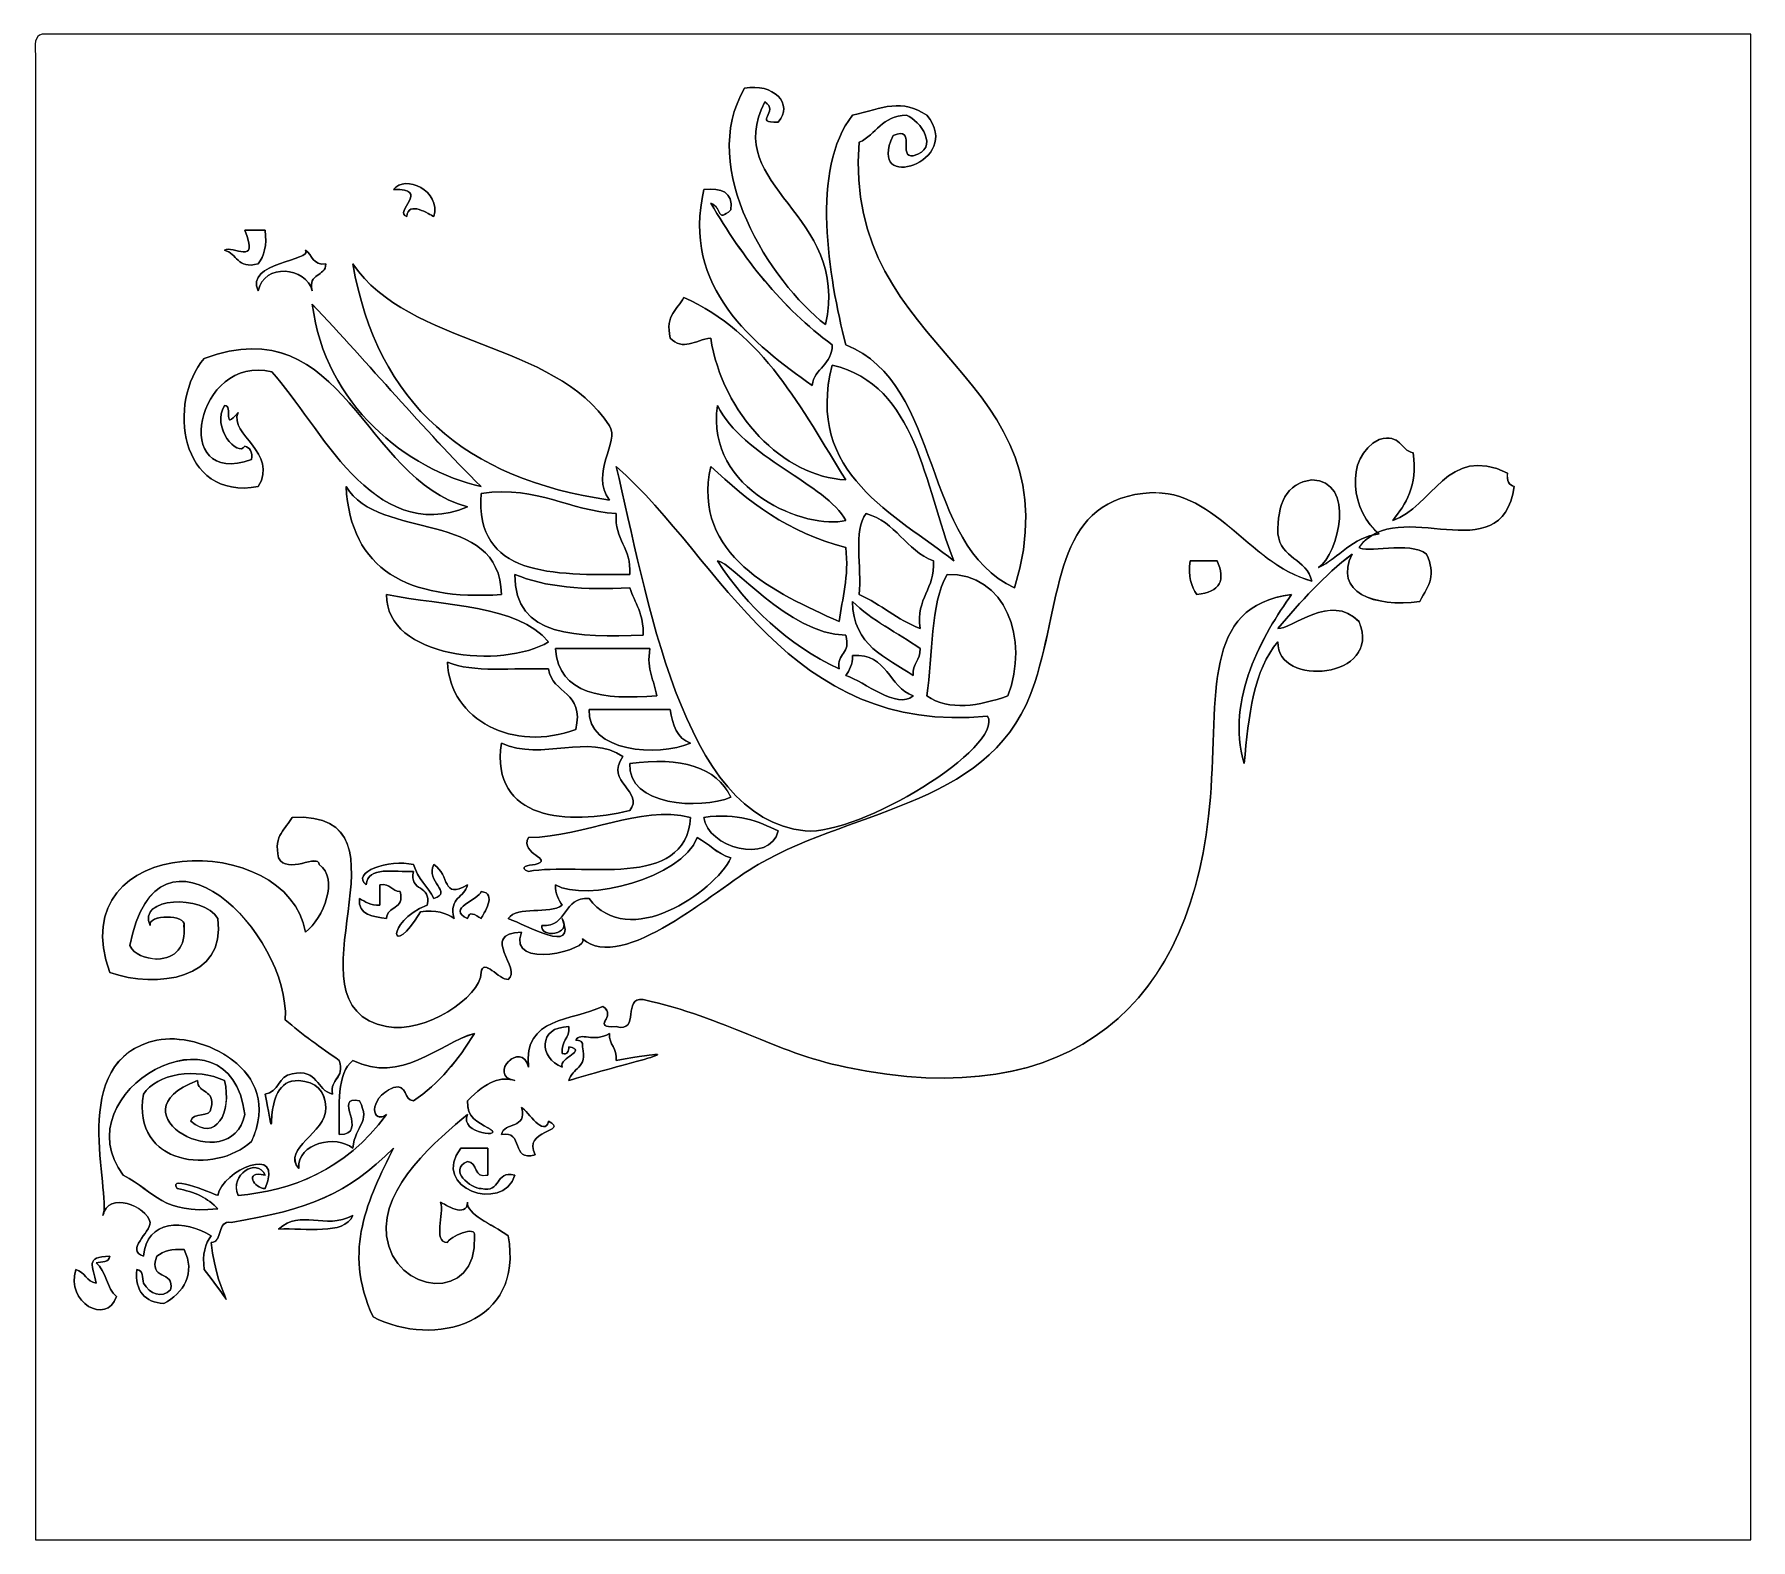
# Model space of a CAD drawing. Header units: centimetres. Extents: x -3.36 to 3.36, y -2.95 to 2.95.
import ezdxf

# ---------------------------------------------------------------- set-up
doc = ezdxf.new("R2010")
doc.units = ezdxf.units.CM
doc.header["$MEASUREMENT"] = 0
doc.layers.add('Layer 1', color=7, linetype='Continuous')

msp = doc.modelspace()

# ---------------------------------------------------------------- linework, layer by layer
at = {"layer": 'Layer 1', "color": 7}
for points, knots in [([(-3.33317, 2.9501), (-1.10186, 2.9501), (1.12948, 2.9501), (3.36079, 2.9501), (3.36079, 2.9501), (3.36079, 0.98337), (3.36079, -0.98338), (3.36079, -2.95011), (3.36079, -2.95011), (1.12064, -2.95011), (-1.11948, -2.95011), (-3.35963, -2.95011), (-3.35963, -2.95011), (-3.35963, -1.00984), (-3.35963, 0.93045), (-3.35963, 2.87072), (-3.35963, 2.87072), (-3.3619, 2.90827), (-3.36399, 2.94566), (-3.33317, 2.9501)], [0, 0, 0, 0, 0.1666667, 0.1666667, 0.1666667, 0.1666667, 0.3333333, 0.3333333, 0.3333333, 0.3333333, 0.5, 0.5, 0.5, 0.5, 0.6666667, 0.6666667, 0.6666667, 0.6666667, 1, 1, 1, 1]), ([(-0.264, 1.8124), (-0.16568, 2.25007), (-0.67424, 2.3489), (-0.50213, 2.68553), (-0.50213, 2.68553), (-0.44075, 2.64679), (-0.55383, 2.60168), (-0.44921, 2.60615), (-0.44921, 2.60615), (-0.38619, 2.67695), (-0.47027, 2.76104), (-0.5815, 2.73844), (-0.5815, 2.73844), (-0.76695, 2.42509), (-0.47905, 1.98099), (-0.264, 1.8124)], [0, 0, 0, 0, 0.2, 0.2, 0.2, 0.2, 0.4, 0.4, 0.4, 0.4, 0.6, 0.6, 0.6, 0.6, 1, 1, 1, 1]), ([(0.07996, 2.47385), (0.01657, 2.46337), (0.09464, 2.59437), (0.00058, 2.55323), (0.00058, 2.55323), (-0.10859, 2.32323), (0.28297, 2.45121), (0.13287, 2.63261), (0.13287, 2.63261), (0.03672, 2.69934), (-0.0407, 2.66246), (-0.15817, 2.63261), (-0.15817, 2.63261), (-0.32393, 2.42407), (-0.25231, 1.99965), (-0.18463, 1.73303), (-0.18463, 1.73303), (0.19925, 1.57891), (0.10885, 0.95052), (0.47683, 0.78053), (0.47683, 0.78053), (0.73112, 1.62437), (-0.20328, 1.69382), (-0.13171, 2.52678), (-0.13171, 2.52678), (-0.06533, 2.55739), (-0.0431, 2.63219), (0.0535, 2.63261), (0.0535, 2.63261), (0.10769, 2.61255), (0.1864, 2.50187), (0.07996, 2.47385)], [0, 0, 0, 0, 0.1111111, 0.1111111, 0.1111111, 0.1111111, 0.2222222, 0.2222222, 0.2222222, 0.2222222, 0.3333333, 0.3333333, 0.3333333, 0.3333333, 0.4444444, 0.4444444, 0.4444444, 0.4444444, 0.5555556, 0.5555556, 0.5555556, 0.5555556, 0.6666667, 0.6666667, 0.6666667, 0.6666667, 0.7777778, 0.7777778, 0.7777778, 0.7777778, 1, 1, 1, 1]), ([(-1.90442, 2.23573), (-1.90045, 2.30153), (-1.81483, 2.24346), (-1.79859, 2.23573), (-1.79859, 2.23573), (-1.76927, 2.33738), (-1.91194, 2.40221), (-1.95734, 2.34156), (-1.95734, 2.34156), (-1.80655, 2.34627), (-1.95995, 2.25219), (-1.90442, 2.23573)], [0, 0, 0, 0, 0.25, 0.25, 0.25, 0.25, 0.5, 0.5, 0.5, 0.5, 1, 1, 1, 1]), ([(-0.31692, 1.57427), (-0.30634, 1.64306), (-0.23797, 1.65407), (-0.23754, 1.73302), (-0.23754, 1.73302), (-0.43614, 1.87838), (-0.58663, 2.07185), (-0.71379, 2.28865), (-0.71379, 2.28865), (-0.66381, 2.26883), (-0.69543, 2.20967), (-0.63441, 2.26219), (-0.63441, 2.26219), (-0.62645, 2.33191), (-0.67105, 2.34903), (-0.74024, 2.34157), (-0.74024, 2.34157), (-0.83164, 1.95718), (-0.5407, 1.7312), (-0.31692, 1.57427)], [0, 0, 0, 0, 0.1666667, 0.1666667, 0.1666667, 0.1666667, 0.3333333, 0.3333333, 0.3333333, 0.3333333, 0.5, 0.5, 0.5, 0.5, 0.6666667, 0.6666667, 0.6666667, 0.6666667, 1, 1, 1, 1]), ([(-2.61879, 2.10344), (-2.56833, 2.09217), (-2.5709, 2.02785), (-2.4865, 2.05052), (-2.4865, 2.05052), (-2.4643, 2.08124), (-2.4516, 2.12145), (-2.46004, 2.18281), (-2.46004, 2.18281), (-2.4865, 2.18281), (-2.51296, 2.18281), (-2.53942, 2.18281), (-2.53942, 2.18281), (-2.47965, 2.03618), (-2.58852, 2.12757), (-2.61879, 2.10344)], [0, 0, 0, 0, 0.2, 0.2, 0.2, 0.2, 0.4, 0.4, 0.4, 0.4, 0.6, 0.6, 0.6, 0.6, 1, 1, 1, 1]), ([(-2.4865, 1.94469), (-2.46525, 2.05423), (-2.29859, 2.03917), (-2.27483, 1.94469), (-2.27483, 1.94469), (-2.29412, 2.01689), (-2.22226, 1.99795), (-2.22191, 2.05052), (-2.22191, 2.05052), (-2.27393, 2.04261), (-2.27438, 2.08624), (-2.30129, 2.10344), (-2.30129, 2.10344), (-2.27052, 2.06396), (-2.54103, 2.05573), (-2.4865, 1.94469)], [0, 0, 0, 0, 0.2, 0.2, 0.2, 0.2, 0.4, 0.4, 0.4, 0.4, 0.6, 0.6, 0.6, 0.6, 1, 1, 1, 1]), ([(-1.11067, 1.12448), (-1.18954, 1.23124), (-1.06847, 1.35361), (-1.11067, 1.41552), (-1.11067, 1.41552), (-1.32408, 1.7489), (-1.89505, 1.72477), (-2.11609, 2.05052), (-2.11609, 2.05052), (-2.02091, 1.50185), (-1.67291, 1.20605), (-1.11067, 1.12448)], [0, 0, 0, 0, 0.25, 0.25, 0.25, 0.25, 0.5, 0.5, 0.5, 0.5, 1, 1, 1, 1]), ([(-2.53942, 1.33615), (-2.51881, 1.3303), (-2.50865, 1.314), (-2.51296, 1.28323), (-2.51296, 1.28323), (-2.83416, 1.1679), (-2.73124, 1.69971), (-2.43358, 1.62719), (-2.43358, 1.62719), (-2.24329, 1.41936), (-2.04197, 0.94451), (-1.66629, 1.09802), (-1.66629, 1.09802), (-2.07645, 1.20523), (-2.1486, 1.88299), (-2.69817, 1.6801), (-2.69817, 1.6801), (-2.84332, 1.51159), (-2.79781, 1.1209), (-2.4865, 1.17739), (-2.4865, 1.17739), (-2.40548, 1.31111), (-2.6022, 1.3794), (-2.56588, 1.46843), (-2.56588, 1.46843), (-2.63009, 1.38731), (-2.58236, 1.49883), (-2.6188, 1.49489), (-2.6188, 1.49489), (-2.67248, 1.41076), (-2.56662, 1.28921), (-2.53942, 1.33615)], [0, 0, 0, 0, 0.1111111, 0.1111111, 0.1111111, 0.1111111, 0.2222222, 0.2222222, 0.2222222, 0.2222222, 0.3333333, 0.3333333, 0.3333333, 0.3333333, 0.4444444, 0.4444444, 0.4444444, 0.4444444, 0.5555556, 0.5555556, 0.5555556, 0.5555556, 0.6666667, 0.6666667, 0.6666667, 0.6666667, 0.7777778, 0.7777778, 0.7777778, 0.7777778, 1, 1, 1, 1]), ([(-1.61338, 1.1774), (-1.84386, 1.40552), (-2.05129, 1.65672), (-2.27484, 1.89178), (-2.27484, 1.89178), (-2.22626, 1.49826), (-1.90198, 1.24304), (-1.61338, 1.1774)], [0, 0, 0, 0, 0.3333333, 0.3333333, 0.3333333, 0.3333333, 1, 1, 1, 1]), ([(-0.81963, 1.91823), (-0.84313, 1.87119), (-0.8935, 1.85097), (-0.87255, 1.75948), (-0.87255, 1.75948), (-0.8231, 1.70767), (-0.77563, 1.7513), (-0.7138, 1.75948), (-0.7138, 1.75948), (-0.66779, 1.4614), (-0.42927, 1.21518), (-0.18463, 1.20385), (-0.18463, 1.20385), (-0.35809, 1.48018), (-0.50647, 1.7816), (-0.81963, 1.91823)], [0, 0, 0, 0, 0.2, 0.2, 0.2, 0.2, 0.4, 0.4, 0.4, 0.4, 0.6, 0.6, 0.6, 0.6, 1, 1, 1, 1]), ([(-0.23754, 1.65365), (-0.34911, 1.22846), (0.01627, 1.06442), (0.23871, 0.88636), (0.23871, 0.88636), (0.12017, 1.18234), (0.09729, 1.57395), (-0.23754, 1.65365)], [0, 0, 0, 0, 0.3333333, 0.3333333, 0.3333333, 0.3333333, 1, 1, 1, 1]), ([(-0.18463, 1.0451), (-0.25855, 1.18581), (-0.58735, 1.29283), (-0.68734, 1.49489), (-0.68734, 1.49489), (-0.73681, 1.16104), (-0.3333, 1.00518), (-0.18463, 1.0451)], [0, 0, 0, 0, 0.3333333, 0.3333333, 0.3333333, 0.3333333, 1, 1, 1, 1]), ([(2.43475, 1.1774), (2.41414, 1.18325), (2.40398, 1.19955), (2.40829, 1.23032), (2.40829, 1.23032), (2.17072, 1.34589), (2.11439, 1.09485), (1.9585, 1.04511), (1.9585, 1.04511), (2.00872, 1.10954), (2.057, 1.17592), (2.03788, 1.30969), (2.03788, 1.30969), (1.98742, 1.32096), (1.98999, 1.38528), (1.90559, 1.36261), (1.90559, 1.36261), (1.76253, 1.29157), (1.79973, 1.07133), (1.90559, 0.99219), (1.90559, 0.99219), (1.79656, 0.97774), (1.75076, 0.90009), (1.66746, 0.8599), (1.66746, 0.8599), (1.74707, 0.91234), (1.81478, 1.20097), (1.641, 1.20386), (1.641, 1.20386), (1.54006, 1.19015), (1.50606, 1.10948), (1.50871, 0.99219), (1.50871, 0.99219), (1.51837, 0.89604), (1.62214, 0.89395), (1.641, 0.80698), (1.641, 0.80698), (1.38277, 0.87889), (1.26066, 1.18597), (0.97954, 1.15094), (0.97954, 1.15094), (0.63008, 1.10739), (0.66437, 0.74951), (0.55621, 0.41011), (0.55621, 0.41011), (0.40175, -0.07461), (-0.13562, -0.07649), (-0.52858, -0.30427), (-0.52858, -0.30427), (-0.70424, -0.40608), (-1.05563, -0.73157), (-1.2165, -0.59531), (-1.2165, -0.59531), (-1.17909, -0.63539), (-1.5145, -0.7222), (-1.45463, -0.56885), (-1.45463, -0.56885), (-1.625, -0.57557), (-1.44796, -0.71363), (-1.50755, -0.75406), (-1.50755, -0.75406), (-1.54271, -0.75792), (-1.606, -0.66508), (-1.61338, -0.7276), (-1.61338, -0.7276), (-1.61494, -0.82515), (-1.83624, -0.96813), (-1.9838, -0.93927), (-1.9838, -0.93927), (-2.40996, -0.8559), (-1.83598, -0.09231), (-2.35422, -0.11906), (-2.35422, -0.11906), (-2.37772, -0.1661), (-2.42809, -0.18632), (-2.40714, -0.27781), (-2.40714, -0.27781), (-2.37319, -0.34642), (-2.24895, -0.25744), (-2.24839, -0.30427), (-2.24839, -0.30427), (-2.16854, -0.35832), (-2.2313, -0.51403), (-2.30131, -0.56885), (-2.30131, -0.56885), (-2.37113, -0.16713), (-3.26389, -0.17803), (-3.0686, -0.7276), (-3.0686, -0.7276), (-2.8844, -0.78986), (-2.61116, -0.75567), (-2.64527, -0.51593), (-2.64527, -0.51593), (-2.7034, -0.41735), (-2.96282, -0.43267), (-2.90985, -0.54239), (-2.90985, -0.54239), (-2.92178, -0.49916), (-2.76563, -0.49916), (-2.77756, -0.54239), (-2.77756, -0.54239), (-2.77068, -0.62867), (-2.80897, -0.66973), (-2.88339, -0.67468), (-2.88339, -0.67468), (-2.93266, -0.67103), (-2.97181, -0.65727), (-2.98922, -0.62176), (-2.98922, -0.62176), (-2.88119, -0.05653), (-2.36203, -0.57054), (-2.38068, -0.9128), (-2.38068, -0.9128), (-2.31408, -0.96966), (-2.24236, -1.02141), (-2.16901, -1.07155), (-2.16901, -1.07155), (-2.14716, -1.14632), (-2.20629, -1.1401), (-2.19547, -1.20384), (-2.19547, -1.20384), (-2.26008, -1.18908), (-2.25185, -1.10147), (-2.35422, -1.12446), (-2.35422, -1.12446), (-2.40817, -1.13224), (-2.4061, -1.19606), (-2.46005, -1.20384), (-2.46005, -1.20384), (-2.39954, -1.50091), (-2.49241, -1.14161), (-2.32776, -1.15092), (-2.32776, -1.15092), (-2.26045, -1.15415), (-2.22515, -1.18942), (-2.22193, -1.25675), (-2.22193, -1.25675), (-2.21995, -1.35687), (-2.39589, -1.41637), (-2.32776, -1.49488), (-2.32776, -1.49488), (-2.33382, -1.39368), (-2.18229, -1.36256), (-2.11609, -1.4155), (-2.11609, -1.4155), (-2.10643, -1.32062), (-2.04505, -1.31856), (-2.08963, -1.23029), (-2.08963, -1.23029), (-2.20107, -1.20481), (-2.04669, -1.36028), (-2.16901, -1.36258), (-2.16901, -1.36258), (-2.16994, -1.24701), (-2.17877, -1.12353), (-2.11609, -1.07154), (-2.11609, -1.07154), (-1.92612, -1.16618), (-1.78086, -1.00629), (-1.63984, -0.96571), (-1.63984, -0.96571), (-1.70289, -1.07022), (-1.77819, -1.16251), (-1.87797, -1.23029), (-1.87797, -1.23029), (-1.91967, -1.22788), (-1.89869, -1.16279), (-1.95735, -1.17737), (-1.95735, -1.17737), (-2.06326, -1.22396), (-2.03784, -1.32622), (-1.98381, -1.2832), (-1.98381, -1.2832), (-2.1483, -1.50765), (-2.36044, -1.58229), (-2.56589, -1.6007), (-2.56589, -1.6007), (-2.60047, -1.51897), (-2.49083, -1.4506), (-2.46006, -1.52132), (-2.46006, -1.52132), (-2.54703, -1.50203), (-2.50057, -1.57389), (-2.46006, -1.57424), (-2.46006, -1.57424), (-2.3818, -1.39536), (-2.62921, -1.50233), (-2.64527, -1.6007), (-2.64527, -1.6007), (-2.63929, -1.60377), (-2.8495, -1.51241), (-2.80402, -1.57424), (-2.80402, -1.57424), (-2.73642, -1.58601), (-2.68236, -1.61133), (-2.64527, -1.65362), (-2.64527, -1.65362), (-2.8626, -1.67447), (-2.88752, -1.58964), (-3.01569, -1.52133), (-3.01569, -1.52133), (-3.26154, -1.19833), (-2.59585, -0.82042), (-2.53944, -1.2832), (-2.53944, -1.2832), (-2.59278, -1.54061), (-3.07265, -1.27759), (-2.72465, -1.15091), (-2.72465, -1.15091), (-2.72431, -1.20348), (-2.65245, -1.18454), (-2.67173, -1.25674), (-2.67173, -1.25674), (-2.67213, -1.30042), (-2.74513, -1.27156), (-2.75111, -1.30966), (-2.75111, -1.30966), (-2.65369, -1.39385), (-2.58858, -1.27627), (-2.61882, -1.15091), (-2.61882, -1.15091), (-2.72651, -1.09863), (-2.8856, -1.12239), (-2.93632, -1.20383), (-2.93632, -1.20383), (-2.98469, -1.48537), (-2.65528, -1.52077), (-2.51299, -1.38904), (-2.51299, -1.38904), (-2.38162, -1.10329), (-2.71825, -0.95761), (-2.88341, -0.99216), (-2.88341, -0.99216), (-3.24343, -1.06746), (-3.05901, -1.59202), (-3.09508, -1.68008), (-3.09508, -1.68008), (-3.07516, -1.58155), (-2.92429, -1.64336), (-2.90987, -1.70654), (-2.90987, -1.70654), (-2.90937, -1.74612), (-3.00816, -1.81475), (-2.93633, -1.83883), (-2.93633, -1.83883), (-2.92572, -1.69445), (-2.7739, -1.69381), (-2.67175, -1.75945), (-2.67175, -1.75945), (-2.69395, -1.79017), (-2.70665, -1.83038), (-2.69821, -1.89174), (-2.69821, -1.89174), (-2.53787, -2.09542), (-2.64447, -2.01654), (-2.67175, -1.78591), (-2.67175, -1.78591), (-2.62177, -1.78297), (-2.65339, -1.69844), (-2.59237, -1.70653), (-2.59237, -1.70653), (-2.28143, -1.65472), (-2.13917, -1.59644), (-1.95737, -1.41549), (-1.95737, -1.41549), (-2.05257, -1.61345), (-2.15959, -1.8107), (-2.03675, -2.07695), (-2.03675, -2.07695), (-1.79659, -2.20115), (-1.44347, -2.10243), (-1.50758, -1.75945), (-1.50758, -1.75945), (-1.57357, -1.70989), (-1.67165, -1.67671), (-1.66633, -1.62716), (-1.66633, -1.62716), (-1.6703, -1.69296), (-1.75592, -1.63489), (-1.77216, -1.62716), (-1.77216, -1.62716), (-1.75695, -1.67367), (-1.80412, -1.7826), (-1.7457, -1.78591), (-1.7457, -1.78591), (-1.7385, -1.76181), (-1.62854, -1.71566), (-1.63987, -1.75945), (-1.63987, -1.75945), (-1.62296, -2.02636), (-1.95599, -1.98932), (-1.98383, -1.75945), (-1.98383, -1.75945), (-2.00717, -1.5667), (-1.78179, -1.37874), (-1.66633, -1.2832), (-1.66633, -1.2832), (-1.70419, -1.36189), (-1.50554, -1.37649), (-1.58695, -1.33612), (-1.58695, -1.33612), (-1.62569, -1.31313), (-1.6708, -1.29651), (-1.66633, -1.23029), (-1.66633, -1.23029), (-1.59346, -1.15094), (-1.53174, -1.13374), (-1.48112, -1.15091), (-1.48112, -1.15091), (-1.5933, -1.12927), (-1.45323, -0.9892), (-1.4282, -1.09799), (-1.4282, -1.09799), (-1.44942, -0.90037), (-1.25569, -0.91773), (-1.13716, -0.85986), (-1.13716, -0.85986), (-1.07578, -0.8986), (-1.18886, -0.94373), (-1.08424, -0.93924), (-1.08424, -0.93924), (-0.98822, -0.96469), (-1.06201, -0.82036), (-0.97841, -0.83341), (-0.97841, -0.83341), (-0.64699, -0.90646), (-0.47358, -1.0373), (-0.18466, -1.09799), (-0.18466, -1.09799), (0.70191, -1.2842), (1.18146, -0.85269), (1.24409, -0.03966), (1.24409, -0.03966), (1.27462, 0.35674), (1.20861, 0.71065), (1.56159, 0.75409), (1.56159, 0.75409), (1.45189, 0.59899), (1.3014, 0.3443), (1.37638, 0.09263), (1.37638, 0.09263), (1.39334, 0.27853), (1.4135, 0.46119), (1.50867, 0.56888), (1.50867, 0.56888), (1.50007, 0.38899), (1.92116, 0.42235), (1.82617, 0.64826), (1.82617, 0.64826), (1.716, 0.76499), (1.55883, 0.61476), (1.50867, 0.6218), (1.50867, 0.6218), (1.59847, 0.72605), (1.68885, 0.82968), (1.79971, 0.91284), (1.79971, 0.91284), (1.72359, 0.76446), (1.88581, 0.70136), (2.06429, 0.72763), (2.06429, 0.72763), (2.1026, 0.79386), (2.12837, 0.83153), (2.09075, 0.91284), (2.09075, 0.91284), (2.02775, 0.96536), (1.84535, 0.91422), (1.82617, 0.9393), (1.82617, 0.9393), (1.98139, 1.15115), (2.38173, 0.83426), (2.43475, 1.1774)], [0, 0, 0, 0, 0.0106383, 0.0106383, 0.0106383, 0.0106383, 0.0212766, 0.0212766, 0.0212766, 0.0212766, 0.0319149, 0.0319149, 0.0319149, 0.0319149, 0.0425532, 0.0425532, 0.0425532, 0.0425532, 0.0531915, 0.0531915, 0.0531915, 0.0531915, 0.0638298, 0.0638298, 0.0638298, 0.0638298, 0.0744681, 0.0744681, 0.0744681, 0.0744681, 0.0851064, 0.0851064, 0.0851064, 0.0851064, 0.0957447, 0.0957447, 0.0957447, 0.0957447, 0.106383, 0.106383, 0.106383, 0.106383, 0.1170213, 0.1170213, 0.1170213, 0.1170213, 0.1276596, 0.1276596, 0.1276596, 0.1276596, 0.1382979, 0.1382979, 0.1382979, 0.1382979, 0.1489362, 0.1489362, 0.1489362, 0.1489362, 0.1595745, 0.1595745, 0.1595745, 0.1595745, 0.1702128, 0.1702128, 0.1702128, 0.1702128, 0.1808511, 0.1808511, 0.1808511, 0.1808511, 0.1914894, 0.1914894, 0.1914894, 0.1914894, 0.2021277, 0.2021277, 0.2021277, 0.2021277, 0.212766, 0.212766, 0.212766, 0.212766, 0.2234043, 0.2234043, 0.2234043, 0.2234043, 0.2340426, 0.2340426, 0.2340426, 0.2340426, 0.2446809, 0.2446809, 0.2446809, 0.2446809, 0.2553191, 0.2553191, 0.2553191, 0.2553191, 0.2659574, 0.2659574, 0.2659574, 0.2659574, 0.2765957, 0.2765957, 0.2765957, 0.2765957, 0.287234, 0.287234, 0.287234, 0.287234, 0.2978723, 0.2978723, 0.2978723, 0.2978723, 0.3085106, 0.3085106, 0.3085106, 0.3085106, 0.3191489, 0.3191489, 0.3191489, 0.3191489, 0.3297872, 0.3297872, 0.3297872, 0.3297872, 0.3404255, 0.3404255, 0.3404255, 0.3404255, 0.3510638, 0.3510638, 0.3510638, 0.3510638, 0.3617021, 0.3617021, 0.3617021, 0.3617021, 0.3723404, 0.3723404, 0.3723404, 0.3723404, 0.3829787, 0.3829787, 0.3829787, 0.3829787, 0.393617, 0.393617, 0.393617, 0.393617, 0.4042553, 0.4042553, 0.4042553, 0.4042553, 0.4148936, 0.4148936, 0.4148936, 0.4148936, 0.4255319, 0.4255319, 0.4255319, 0.4255319, 0.4361702, 0.4361702, 0.4361702, 0.4361702, 0.4468085, 0.4468085, 0.4468085, 0.4468085, 0.4574468, 0.4574468, 0.4574468, 0.4574468, 0.4680851, 0.4680851, 0.4680851, 0.4680851, 0.4787234, 0.4787234, 0.4787234, 0.4787234, 0.4893617, 0.4893617, 0.4893617, 0.4893617, 0.5, 0.5, 0.5, 0.5, 0.5106383, 0.5106383, 0.5106383, 0.5106383, 0.5212766, 0.5212766, 0.5212766, 0.5212766, 0.5319149, 0.5319149, 0.5319149, 0.5319149, 0.5425532, 0.5425532, 0.5425532, 0.5425532, 0.5531915, 0.5531915, 0.5531915, 0.5531915, 0.5638298, 0.5638298, 0.5638298, 0.5638298, 0.5744681, 0.5744681, 0.5744681, 0.5744681, 0.5851064, 0.5851064, 0.5851064, 0.5851064, 0.5957447, 0.5957447, 0.5957447, 0.5957447, 0.606383, 0.606383, 0.606383, 0.606383, 0.6170213, 0.6170213, 0.6170213, 0.6170213, 0.6276596, 0.6276596, 0.6276596, 0.6276596, 0.6382979, 0.6382979, 0.6382979, 0.6382979, 0.6489362, 0.6489362, 0.6489362, 0.6489362, 0.6595745, 0.6595745, 0.6595745, 0.6595745, 0.6702128, 0.6702128, 0.6702128, 0.6702128, 0.6808511, 0.6808511, 0.6808511, 0.6808511, 0.6914894, 0.6914894, 0.6914894, 0.6914894, 0.7021277, 0.7021277, 0.7021277, 0.7021277, 0.712766, 0.712766, 0.712766, 0.712766, 0.7234043, 0.7234043, 0.7234043, 0.7234043, 0.7340426, 0.7340426, 0.7340426, 0.7340426, 0.7446809, 0.7446809, 0.7446809, 0.7446809, 0.7553191, 0.7553191, 0.7553191, 0.7553191, 0.7659574, 0.7659574, 0.7659574, 0.7659574, 0.7765957, 0.7765957, 0.7765957, 0.7765957, 0.787234, 0.787234, 0.787234, 0.787234, 0.7978723, 0.7978723, 0.7978723, 0.7978723, 0.8085106, 0.8085106, 0.8085106, 0.8085106, 0.8191489, 0.8191489, 0.8191489, 0.8191489, 0.8297872, 0.8297872, 0.8297872, 0.8297872, 0.8404255, 0.8404255, 0.8404255, 0.8404255, 0.8510638, 0.8510638, 0.8510638, 0.8510638, 0.8617021, 0.8617021, 0.8617021, 0.8617021, 0.8723404, 0.8723404, 0.8723404, 0.8723404, 0.8829787, 0.8829787, 0.8829787, 0.8829787, 0.893617, 0.893617, 0.893617, 0.893617, 0.9042553, 0.9042553, 0.9042553, 0.9042553, 0.9148936, 0.9148936, 0.9148936, 0.9148936, 0.9255319, 0.9255319, 0.9255319, 0.9255319, 0.9361702, 0.9361702, 0.9361702, 0.9361702, 0.9468085, 0.9468085, 0.9468085, 0.9468085, 0.9574468, 0.9574468, 0.9574468, 0.9574468, 0.9680851, 0.9680851, 0.9680851, 0.9680851, 0.9787234, 0.9787234, 0.9787234, 0.9787234, 1, 1, 1, 1]), ([(-0.34338, -0.17198), (-0.13121, -0.19127), (0.43616, 0.15534), (0.371, 0.27781), (0.371, 0.27781), (-0.41196, 0.20182), (-0.66291, 0.88328), (-1.08421, 1.25677), (-1.08421, 1.25677), (-0.9657, 0.76594), (-0.8286, -0.12782), (-0.34338, -0.17198)], [0, 0, 0, 0, 0.25, 0.25, 0.25, 0.25, 0.5, 0.5, 0.5, 0.5, 1, 1, 1, 1]), ([(-0.21108, 0.64823), (-0.19804, 0.74102), (-0.17163, 0.82045), (-0.18462, 0.93927), (-0.18462, 0.93927), (-0.41031, 0.99581), (-0.56821, 1.12011), (-0.71379, 1.25677), (-0.71379, 1.25677), (-0.78962, 0.9049), (-0.45889, 0.7615), (-0.21108, 0.64823)], [0, 0, 0, 0, 0.25, 0.25, 0.25, 0.25, 0.5, 0.5, 0.5, 0.5, 1, 1, 1, 1]), ([(-1.534, 0.75406), (-1.53958, 1.09244), (-2.0139, 0.96208), (-2.14254, 1.17739), (-2.14254, 1.17739), (-2.12474, 0.85124), (-1.90167, 0.73036), (-1.534, 0.75406)], [0, 0, 0, 0, 0.3333333, 0.3333333, 0.3333333, 0.3333333, 1, 1, 1, 1]), ([(-1.03129, 0.83344), (-1.02309, 0.93866), (-1.09241, 0.96634), (-1.08421, 1.07157), (-1.08421, 1.07157), (-1.27535, 1.08326), (-1.38144, 1.18002), (-1.61338, 1.15095), (-1.61338, 1.15095), (-1.63891, 0.82553), (-1.33485, 0.82973), (-1.03129, 0.83344)], [0, 0, 0, 0, 0.25, 0.25, 0.25, 0.25, 0.5, 0.5, 0.5, 0.5, 1, 1, 1, 1]), ([(-0.13171, 0.75406), (-0.04659, 0.7157), (0.01656, 0.6554), (0.10642, 0.62177), (0.10642, 0.62177), (0.09015, 0.7439), (0.16582, 0.77404), (0.15934, 0.88635), (0.15934, 0.88635), (0.04988, 0.9268), (0.01305, 1.03991), (-0.10524, 1.07156), (-0.10524, 1.07156), (-0.15597, 1.00761), (-0.12195, 0.85894), (-0.13171, 0.75406)], [0, 0, 0, 0, 0.2, 0.2, 0.2, 0.2, 0.4, 0.4, 0.4, 0.4, 0.6, 0.6, 0.6, 0.6, 1, 1, 1, 1]), ([(-0.21108, 0.46302), (-0.2219, 0.52676), (-0.16277, 0.52054), (-0.18462, 0.59531), (-0.18462, 0.59531), (-0.41341, 0.59878), (-0.63177, 0.885), (-0.68733, 0.88635), (-0.68733, 0.88635), (-0.56891, 0.70493), (-0.41436, 0.55962), (-0.21108, 0.46302)], [0, 0, 0, 0, 0.25, 0.25, 0.25, 0.25, 0.5, 0.5, 0.5, 0.5, 1, 1, 1, 1]), ([(1.16475, 0.88635), (1.20002, 0.88635), (1.23531, 0.88635), (1.27058, 0.88635), (1.27058, 0.88635), (1.30339, 0.80983), (1.28407, 0.76573), (1.1912, 0.75406), (1.1912, 0.75406), (1.16901, 0.78478), (1.15631, 0.825), (1.16475, 0.88635)], [0, 0, 0, 0, 0.25, 0.25, 0.25, 0.25, 0.5, 0.5, 0.5, 0.5, 1, 1, 1, 1]), ([(-0.97838, 0.59531), (-0.97571, 0.67736), (-1.01074, 0.7217), (-1.0313, 0.78052), (-1.0313, 0.78052), (-1.2086, 0.77081), (-1.36399, 0.78298), (-1.48109, 0.83344), (-1.48109, 0.83344), (-1.48495, 0.58264), (-1.23333, 0.5873), (-0.97838, 0.59531)], [0, 0, 0, 0, 0.25, 0.25, 0.25, 0.25, 0.5, 0.5, 0.5, 0.5, 1, 1, 1, 1]), ([(0.21225, 0.83344), (0.14499, 0.71549), (0.15727, 0.518), (0.13287, 0.35719), (0.13287, 0.35719), (0.22103, 0.29692), (0.33805, 0.31761), (0.45037, 0.35719), (0.45037, 0.35719), (0.53538, 0.57946), (0.44167, 0.8387), (0.21225, 0.83344)], [0, 0, 0, 0, 0.25, 0.25, 0.25, 0.25, 0.5, 0.5, 0.5, 0.5, 1, 1, 1, 1]), ([(-1.34879, 0.56885), (-1.47436, 0.7167), (-1.75649, 0.70797), (-1.98379, 0.75406), (-1.98379, 0.75406), (-1.98819, 0.50453), (-1.52889, 0.46014), (-1.34879, 0.56885)], [0, 0, 0, 0, 0.3333333, 0.3333333, 0.3333333, 0.3333333, 1, 1, 1, 1]), ([(0.07996, 0.43656), (0.07401, 0.48659), (0.10978, 0.49495), (0.10642, 0.54239), (0.10642, 0.54239), (0.01924, 0.60515), (-0.08413, 0.65172), (-0.15816, 0.7276), (-0.15816, 0.7276), (-0.15722, 0.55219), (-0.02479, 0.50821), (0.07996, 0.43656)], [0, 0, 0, 0, 0.25, 0.25, 0.25, 0.25, 0.5, 0.5, 0.5, 0.5, 1, 1, 1, 1]), ([(-0.92546, 0.35719), (-0.9339, 0.41931), (-0.96726, 0.45649), (-0.95192, 0.5424), (-0.95192, 0.5424), (-1.0754, 0.5424), (-1.19886, 0.5424), (-1.32234, 0.5424), (-1.32234, 0.5424), (-1.30963, 0.36108), (-1.13519, 0.34147), (-0.92546, 0.35719)], [0, 0, 0, 0, 0.25, 0.25, 0.25, 0.25, 0.5, 0.5, 0.5, 0.5, 1, 1, 1, 1]), ([(-1.24296, 0.2249), (-1.20584, 0.37667), (-1.33533, 0.36182), (-1.34879, 0.46303), (-1.34879, 0.46303), (-1.48542, 0.4675), (-1.6474, 0.44665), (-1.74567, 0.48949), (-1.74567, 0.48949), (-1.73416, 0.25961), (-1.48619, 0.136), (-1.24296, 0.2249)], [0, 0, 0, 0, 0.25, 0.25, 0.25, 0.25, 0.5, 0.5, 0.5, 0.5, 1, 1, 1, 1]), ([(-0.18463, 0.43656), (-0.10959, 0.41344), (0.01399, 0.30157), (0.07995, 0.35718), (0.07995, 0.35718), (-0.01824, 0.39128), (-0.01829, 0.52352), (-0.15818, 0.51593), (-0.15818, 0.51593), (-0.15703, 0.47953), (-0.17063, 0.45784), (-0.18463, 0.43656)], [0, 0, 0, 0, 0.25, 0.25, 0.25, 0.25, 0.5, 0.5, 0.5, 0.5, 1, 1, 1, 1]), ([(-0.79317, 0.17198), (-0.84543, 0.19026), (-0.86371, 0.24254), (-0.87255, 0.30427), (-0.87255, 0.30427), (-0.97838, 0.30427), (-1.08422, 0.30427), (-1.19005, 0.30427), (-1.19005, 0.30427), (-1.19912, 0.13592), (-0.91996, 0.11647), (-0.79317, 0.17198)], [0, 0, 0, 0, 0.25, 0.25, 0.25, 0.25, 0.5, 0.5, 0.5, 0.5, 1, 1, 1, 1]), ([(-1.03129, -0.0926), (-0.97054, -0.01775), (-1.13199, 0.02011), (-1.05775, 0.11907), (-1.05775, 0.11907), (-1.1906, 0.21331), (-1.37459, 0.0983), (-1.534, 0.17199), (-1.534, 0.17199), (-1.5775, -0.13309), (-1.27201, -0.14989), (-1.03129, -0.0926)], [0, 0, 0, 0, 0.25, 0.25, 0.25, 0.25, 0.5, 0.5, 0.5, 0.5, 1, 1, 1, 1]), ([(-0.63442, -0.03969), (-0.69191, 0.07921), (-0.82929, 0.11824), (-1.0313, 0.0926), (-1.0313, 0.0926), (-1.03928, -0.07467), (-0.75631, -0.0903), (-0.63442, -0.03969)], [0, 0, 0, 0, 0.3333333, 0.3333333, 0.3333333, 0.3333333, 1, 1, 1, 1]), ([(-1.40171, -0.30427), (-1.42984, -0.30313), (-1.46891, -0.31673), (-1.42817, -0.33073), (-1.42817, -0.33073), (-1.22378, -0.293), (-0.81063, -0.40995), (-0.79317, -0.11906), (-0.79317, -0.11906), (-0.99796, -0.07091), (-1.19602, -0.19285), (-1.42817, -0.19844), (-1.42817, -0.19844), (-1.46309, -0.26466), (-1.32355, -0.28128), (-1.40171, -0.30427)], [0, 0, 0, 0, 0.2, 0.2, 0.2, 0.2, 0.4, 0.4, 0.4, 0.4, 0.6, 0.6, 0.6, 0.6, 1, 1, 1, 1]), ([(-0.44921, -0.17198), (-0.52671, -0.13483), (-0.60738, -0.10083), (-0.74025, -0.11906), (-0.74025, -0.11906), (-0.72795, -0.2372), (-0.48204, -0.30551), (-0.44921, -0.17198)], [0, 0, 0, 0, 0.3333333, 0.3333333, 0.3333333, 0.3333333, 1, 1, 1, 1]), ([(-1.32233, -0.38365), (-1.32347, -0.42008), (-1.30987, -0.44173), (-1.29587, -0.46303), (-1.29587, -0.46303), (-1.34543, -0.50166), (-1.47121, -0.46409), (-1.50754, -0.51595), (-1.50754, -0.51595), (-1.43504, -0.54058), (-1.23557, -0.66134), (-1.29587, -0.51595), (-1.29587, -0.51595), (-1.25473, -0.58106), (-1.38572, -0.59374), (-1.37525, -0.54241), (-1.37525, -0.54241), (-1.27095, -0.54969), (-1.29434, -0.4293), (-1.19004, -0.43658), (-1.19004, -0.43658), (-1.03825, -0.6442), (-0.70109, -0.41332), (-0.63441, -0.27783), (-0.63441, -0.27783), (-0.68947, -0.26233), (-0.71992, -0.22221), (-0.7667, -0.19845), (-0.7667, -0.19845), (-0.82899, -0.35885), (-1.2025, -0.45302), (-1.32233, -0.38365)], [0, 0, 0, 0, 0.1111111, 0.1111111, 0.1111111, 0.1111111, 0.2222222, 0.2222222, 0.2222222, 0.2222222, 0.3333333, 0.3333333, 0.3333333, 0.3333333, 0.4444444, 0.4444444, 0.4444444, 0.4444444, 0.5555556, 0.5555556, 0.5555556, 0.5555556, 0.6666667, 0.6666667, 0.6666667, 0.6666667, 0.7777778, 0.7777778, 0.7777778, 0.7777778, 1, 1, 1, 1]), ([(-2.06317, -0.38365), (-2.05947, -0.30798), (-1.95281, -0.33526), (-1.87796, -0.33073), (-1.87796, -0.33073), (-1.89767, -0.41217), (-1.80533, -0.38158), (-1.82504, -0.46302), (-1.82504, -0.46302), (-1.99376, -0.53112), (-1.96606, -0.68376), (-1.8515, -0.48948), (-1.8515, -0.48948), (-1.79014, -0.48104), (-1.74993, -0.49374), (-1.71921, -0.51594), (-1.71921, -0.51594), (-1.74188, -0.43154), (-1.67756, -0.4341), (-1.66629, -0.38365), (-1.66629, -0.38365), (-1.76993, -0.4436), (-1.73384, -0.34409), (-1.79858, -0.30427), (-1.79858, -0.30427), (-1.833, -0.36997), (-1.72095, -0.41407), (-1.79858, -0.43656), (-1.79858, -0.43656), (-1.82234, -0.38978), (-1.86245, -0.35933), (-1.87796, -0.30427), (-1.87796, -0.30427), (-1.97509, -0.27948), (-2.12558, -0.3365), (-2.06317, -0.38365)], [0, 0, 0, 0, 0.1, 0.1, 0.1, 0.1, 0.2, 0.2, 0.2, 0.2, 0.3, 0.3, 0.3, 0.3, 0.4, 0.4, 0.4, 0.4, 0.5, 0.5, 0.5, 0.5, 0.6, 0.6, 0.6, 0.6, 0.7, 0.7, 0.7, 0.7, 0.8, 0.8, 0.8, 0.8, 1, 1, 1, 1]), ([(-2.01025, -0.46302), (-2.04666, -0.46416), (-2.06835, -0.45056), (-2.08963, -0.43656), (-2.08963, -0.43656), (-2.09767, -0.50636), (-2.03438, -0.5048), (-1.9838, -0.51594), (-1.9838, -0.51594), (-1.98346, -0.46337), (-1.9116, -0.48231), (-1.93088, -0.41011), (-1.93088, -0.41011), (-1.96469, -0.40865), (-1.96752, -0.37619), (-2.01026, -0.38365), (-2.01026, -0.38365), (-2.01025, -0.4101), (-2.01025, -0.43656), (-2.01025, -0.46302)], [0, 0, 0, 0, 0.1666667, 0.1666667, 0.1666667, 0.1666667, 0.3333333, 0.3333333, 0.3333333, 0.3333333, 0.5, 0.5, 0.5, 0.5, 0.6666667, 0.6666667, 0.6666667, 0.6666667, 1, 1, 1, 1]), ([(-1.66629, -0.51594), (-1.66071, -0.48398), (-1.63692, -0.49967), (-1.61337, -0.51594), (-1.61337, -0.51594), (-1.60564, -0.49969), (-1.54757, -0.41408), (-1.61337, -0.41011), (-1.61337, -0.41011), (-1.62131, -0.44125), (-1.75347, -0.47654), (-1.66629, -0.51594)], [0, 0, 0, 0, 0.25, 0.25, 0.25, 0.25, 0.5, 0.5, 0.5, 0.5, 1, 1, 1, 1]), ([(-1.29588, -1.0451), (-1.30181, -0.99507), (-1.26606, -0.98673), (-1.26942, -0.93927), (-1.26942, -0.93927), (-1.39248, -0.93951), (-1.38573, -1.06407), (-1.29588, -1.09802), (-1.29588, -1.09802), (-1.31001, -1.05992), (-1.19277, -1.03346), (-1.26942, -1.01864), (-1.26942, -1.01864), (-1.27093, -1.03479), (-1.27336, -1.04997), (-1.29588, -1.0451)], [0, 0, 0, 0, 0.2, 0.2, 0.2, 0.2, 0.4, 0.4, 0.4, 0.4, 0.6, 0.6, 0.6, 0.6, 1, 1, 1, 1]), ([(-1.2165, -1.01865), (-1.19383, -1.10305), (-1.25815, -1.10049), (-1.26942, -1.15094), (-1.26942, -1.15094), (-1.12485, -1.10255), (-0.68882, -1.00314), (-1.08421, -1.07156), (-1.08421, -1.07156), (-1.07828, -1.02153), (-1.11403, -1.01319), (-1.11067, -0.96573), (-1.11067, -0.96573), (-1.1724, -1.00523), (-1.22468, -0.95681), (-1.24296, -0.99219), (-1.24296, -0.99219), (-1.22682, -0.9937), (-1.21163, -0.99613), (-1.2165, -1.01865)], [0, 0, 0, 0, 0.1666667, 0.1666667, 0.1666667, 0.1666667, 0.3333333, 0.3333333, 0.3333333, 0.3333333, 0.5, 0.5, 0.5, 0.5, 0.6666667, 0.6666667, 0.6666667, 0.6666667, 1, 1, 1, 1]), ([(-1.34879, -1.30969), (-1.36681, -1.37547), (-1.42936, -1.27058), (-1.45462, -1.25677), (-1.45462, -1.25677), (-1.43142, -1.3417), (-1.52323, -1.31162), (-1.534, -1.3626), (-1.534, -1.3626), (-1.44359, -1.34276), (-1.50037, -1.4701), (-1.40171, -1.44198), (-1.40171, -1.44198), (-1.45396, -1.34258), (-1.26606, -1.35247), (-1.34879, -1.30969)], [0, 0, 0, 0, 0.2, 0.2, 0.2, 0.2, 0.4, 0.4, 0.4, 0.4, 0.6, 0.6, 0.6, 0.6, 1, 1, 1, 1]), ([(-1.48108, -1.52135), (-1.56252, -1.50164), (-1.53193, -1.59398), (-1.61337, -1.57427), (-1.61337, -1.57427), (-1.65229, -1.57411), (-1.74627, -1.50066), (-1.66629, -1.46844), (-1.66629, -1.46844), (-1.62459, -1.47085), (-1.64557, -1.53594), (-1.58691, -1.52136), (-1.58691, -1.52136), (-1.58691, -1.48609), (-1.58691, -1.4508), (-1.58691, -1.41553), (-1.58691, -1.41553), (-1.62218, -1.41553), (-1.65747, -1.41553), (-1.69274, -1.41553), (-1.69274, -1.41553), (-1.81541, -1.5716), (-1.52649, -1.67211), (-1.48108, -1.52135)], [0, 0, 0, 0, 0.1428571, 0.1428571, 0.1428571, 0.1428571, 0.2857143, 0.2857143, 0.2857143, 0.2857143, 0.4285714, 0.4285714, 0.4285714, 0.4285714, 0.5714286, 0.5714286, 0.5714286, 0.5714286, 0.7142857, 0.7142857, 0.7142857, 0.7142857, 1, 1, 1, 1]), ([(-2.40713, -1.73302), (-2.29892, -1.72659), (-2.15205, -1.75879), (-2.11609, -1.6801), (-2.11609, -1.6801), (-2.228, -1.73723), (-2.31873, -1.65238), (-2.40713, -1.73302)], [0, 0, 0, 0, 0.3333333, 0.3333333, 0.3333333, 0.3333333, 1, 1, 1, 1]), ([(-2.85692, -2.02406), (-2.77937, -1.98607), (-2.73032, -1.90383), (-2.77754, -1.81239), (-2.77754, -1.81239), (-2.82363, -1.81041), (-2.85983, -1.81832), (-2.88337, -1.83885), (-2.88337, -1.83885), (-2.92168, -1.93889), (-2.81066, -1.88962), (-2.83045, -1.97114), (-2.83045, -1.97114), (-2.86569, -2.00559), (-2.9103, -1.98741), (-2.93628, -1.94468), (-2.93628, -1.94468), (-2.94221, -1.92415), (-2.93699, -1.89248), (-2.96274, -1.89176), (-2.96274, -1.89176), (-2.96963, -1.97805), (-2.93135, -2.01911), (-2.85692, -2.02406)], [0, 0, 0, 0, 0.1428571, 0.1428571, 0.1428571, 0.1428571, 0.2857143, 0.2857143, 0.2857143, 0.2857143, 0.4285714, 0.4285714, 0.4285714, 0.4285714, 0.5714286, 0.5714286, 0.5714286, 0.5714286, 0.7142857, 0.7142857, 0.7142857, 0.7142857, 1, 1, 1, 1]), ([(-3.1215, -1.94469), (-3.15926, -1.93837), (-3.16614, -1.90114), (-3.20088, -1.89177), (-3.20088, -1.89177), (-3.24287, -2.02036), (-3.08113, -2.11122), (-3.04213, -1.9976), (-3.04213, -1.9976), (-3.08034, -1.96524), (-3.08227, -1.89663), (-3.12151, -1.86531), (-3.12151, -1.86531), (-3.10098, -1.85938), (-3.06931, -1.8646), (-3.06859, -1.83885), (-3.06859, -1.83885), (-3.16659, -1.84208), (-3.13515, -1.87735), (-3.1215, -1.94469)], [0, 0, 0, 0, 0.1666667, 0.1666667, 0.1666667, 0.1666667, 0.3333333, 0.3333333, 0.3333333, 0.3333333, 0.5, 0.5, 0.5, 0.5, 0.6666667, 0.6666667, 0.6666667, 0.6666667, 1, 1, 1, 1])]:
    msp.add_open_spline(points, degree=3, knots=knots, dxfattribs=at)
at = {"layer": 'Layer 1'}
for points, knots in [([(-0.5815, 2.73844), (-0.47027, 2.76104), (-0.38618, 2.67695), (-0.44921, 2.60615), (-0.44921, 2.60615), (-0.55383, 2.60168), (-0.44074, 2.64679), (-0.50213, 2.68553), (-0.50213, 2.68553), (-0.67424, 2.3489), (-0.16569, 2.25008), (-0.264, 1.8124), (-0.264, 1.8124), (-0.47905, 1.98099), (-0.76695, 2.42509), (-0.5815, 2.73844)], [0, 0, 0, 0, 0.2, 0.2, 0.2, 0.2, 0.4, 0.4, 0.4, 0.4, 0.6, 0.6, 0.6, 0.6, 1, 1, 1, 1]), ([(0.0535, 2.6326), (-0.0431, 2.63218), (-0.06532, 2.55738), (-0.13171, 2.52677), (-0.13171, 2.52677), (-0.20328, 1.69381), (0.73112, 1.62436), (0.47683, 0.78052), (0.47683, 0.78052), (0.10885, 0.95051), (0.19926, 1.5789), (-0.18463, 1.73302), (-0.18463, 1.73302), (-0.25231, 1.99964), (-0.32393, 2.42406), (-0.15817, 2.6326), (-0.15817, 2.6326), (-0.04069, 2.66245), (0.03672, 2.69933), (0.13287, 2.6326), (0.13287, 2.6326), (0.28297, 2.4512), (-0.10859, 2.32322), (0.00058, 2.55322), (0.00058, 2.55322), (0.09464, 2.59436), (0.01656, 2.46337), (0.07996, 2.47384), (0.07996, 2.47384), (0.1864, 2.50187), (0.10769, 2.61255), (0.0535, 2.6326)], [0, 0, 0, 0, 0.1111111, 0.1111111, 0.1111111, 0.1111111, 0.2222222, 0.2222222, 0.2222222, 0.2222222, 0.3333333, 0.3333333, 0.3333333, 0.3333333, 0.4444444, 0.4444444, 0.4444444, 0.4444444, 0.5555556, 0.5555556, 0.5555556, 0.5555556, 0.6666667, 0.6666667, 0.6666667, 0.6666667, 0.7777778, 0.7777778, 0.7777778, 0.7777778, 1, 1, 1, 1]), ([(-1.95733, 2.34156), (-1.91193, 2.4022), (-1.76926, 2.33738), (-1.79858, 2.23573), (-1.79858, 2.23573), (-1.81483, 2.24346), (-1.90044, 2.30153), (-1.90441, 2.23573), (-1.90441, 2.23573), (-1.95995, 2.25219), (-1.80655, 2.34627), (-1.95733, 2.34156)], [0, 0, 0, 0, 0.25, 0.25, 0.25, 0.25, 0.5, 0.5, 0.5, 0.5, 1, 1, 1, 1]), ([(-0.74025, 2.34156), (-0.67106, 2.34902), (-0.62645, 2.3319), (-0.63442, 2.26218), (-0.63442, 2.26218), (-0.69543, 2.20966), (-0.66382, 2.26882), (-0.7138, 2.28864), (-0.7138, 2.28864), (-0.58664, 2.07184), (-0.43615, 1.87838), (-0.23755, 1.73301), (-0.23755, 1.73301), (-0.23797, 1.65406), (-0.30634, 1.64305), (-0.31693, 1.57426), (-0.31693, 1.57426), (-0.5407, 1.7312), (-0.83164, 1.95718), (-0.74025, 2.34156)], [0, 0, 0, 0, 0.1666667, 0.1666667, 0.1666667, 0.1666667, 0.3333333, 0.3333333, 0.3333333, 0.3333333, 0.5, 0.5, 0.5, 0.5, 0.6666667, 0.6666667, 0.6666667, 0.6666667, 1, 1, 1, 1]), ([(-2.53942, 2.18281), (-2.51296, 2.18281), (-2.4865, 2.18281), (-2.46004, 2.18281), (-2.46004, 2.18281), (-2.4516, 2.12145), (-2.4643, 2.08124), (-2.4865, 2.05052), (-2.4865, 2.05052), (-2.5709, 2.02785), (-2.56834, 2.09217), (-2.61879, 2.10344), (-2.61879, 2.10344), (-2.58852, 2.12757), (-2.47965, 2.03618), (-2.53942, 2.18281)], [0, 0, 0, 0, 0.2, 0.2, 0.2, 0.2, 0.4, 0.4, 0.4, 0.4, 0.6, 0.6, 0.6, 0.6, 1, 1, 1, 1]), ([(-2.30129, 2.10344), (-2.27438, 2.08624), (-2.27393, 2.04261), (-2.22191, 2.05052), (-2.22191, 2.05052), (-2.22225, 1.99795), (-2.29411, 2.01689), (-2.27483, 1.94469), (-2.27483, 1.94469), (-2.29859, 2.03917), (-2.46525, 2.05423), (-2.4865, 1.94469), (-2.4865, 1.94469), (-2.54103, 2.05573), (-2.27052, 2.06396), (-2.30129, 2.10344)], [0, 0, 0, 0, 0.2, 0.2, 0.2, 0.2, 0.4, 0.4, 0.4, 0.4, 0.6, 0.6, 0.6, 0.6, 1, 1, 1, 1]), ([(-2.11608, 2.05052), (-1.89505, 1.72476), (-1.32408, 1.74889), (-1.11066, 1.41552), (-1.11066, 1.41552), (-1.06846, 1.35361), (-1.18953, 1.23124), (-1.11066, 1.12448), (-1.11066, 1.12448), (-1.67291, 1.20605), (-2.02091, 1.50185), (-2.11608, 2.05052)], [0, 0, 0, 0, 0.25, 0.25, 0.25, 0.25, 0.5, 0.5, 0.5, 0.5, 1, 1, 1, 1]), ([(-2.61879, 1.4949), (-2.58236, 1.49884), (-2.63009, 1.38732), (-2.56587, 1.46844), (-2.56587, 1.46844), (-2.6022, 1.37941), (-2.40548, 1.31112), (-2.48649, 1.1774), (-2.48649, 1.1774), (-2.7978, 1.12091), (-2.84331, 1.5116), (-2.69816, 1.68011), (-2.69816, 1.68011), (-2.14859, 1.88299), (-2.07644, 1.20524), (-1.66628, 1.09803), (-1.66628, 1.09803), (-2.04196, 0.94452), (-2.24328, 1.41937), (-2.43357, 1.6272), (-2.43357, 1.6272), (-2.73123, 1.69972), (-2.83415, 1.16791), (-2.51295, 1.28324), (-2.51295, 1.28324), (-2.50864, 1.31401), (-2.5188, 1.33031), (-2.53941, 1.33616), (-2.53941, 1.33616), (-2.56662, 1.28921), (-2.67248, 1.41076), (-2.61879, 1.4949)], [0, 0, 0, 0, 0.1111111, 0.1111111, 0.1111111, 0.1111111, 0.2222222, 0.2222222, 0.2222222, 0.2222222, 0.3333333, 0.3333333, 0.3333333, 0.3333333, 0.4444444, 0.4444444, 0.4444444, 0.4444444, 0.5555556, 0.5555556, 0.5555556, 0.5555556, 0.6666667, 0.6666667, 0.6666667, 0.6666667, 0.7777778, 0.7777778, 0.7777778, 0.7777778, 1, 1, 1, 1]), ([(-2.27483, 1.89177), (-2.05128, 1.65671), (-1.84385, 1.40552), (-1.61337, 1.17739), (-1.61337, 1.17739), (-1.90198, 1.24304), (-2.22626, 1.49826), (-2.27483, 1.89177)], [0, 0, 0, 0, 0.3333333, 0.3333333, 0.3333333, 0.3333333, 1, 1, 1, 1]), ([(-0.18463, 1.20385), (-0.42926, 1.21517), (-0.66779, 1.4614), (-0.7138, 1.75948), (-0.7138, 1.75948), (-0.77563, 1.7513), (-0.8231, 1.70767), (-0.87255, 1.75948), (-0.87255, 1.75948), (-0.89351, 1.85097), (-0.84313, 1.87119), (-0.81963, 1.91823), (-0.81963, 1.91823), (-0.50647, 1.7816), (-0.35809, 1.48018), (-0.18463, 1.20385)], [0, 0, 0, 0, 0.2, 0.2, 0.2, 0.2, 0.4, 0.4, 0.4, 0.4, 0.6, 0.6, 0.6, 0.6, 1, 1, 1, 1]), ([(0.23871, 0.88635), (0.01627, 1.06441), (-0.34911, 1.22846), (-0.23754, 1.65364), (-0.23754, 1.65364), (0.09729, 1.57395), (0.12017, 1.18234), (0.23871, 0.88635)], [0, 0, 0, 0, 0.3333333, 0.3333333, 0.3333333, 0.3333333, 1, 1, 1, 1]), ([(-0.68733, 1.4949), (-0.58734, 1.29284), (-0.25855, 1.18581), (-0.18462, 1.04511), (-0.18462, 1.04511), (-0.3333, 1.00518), (-0.73681, 1.16104), (-0.68733, 1.4949)], [0, 0, 0, 0, 0.3333333, 0.3333333, 0.3333333, 0.3333333, 1, 1, 1, 1]), ([(1.82621, 0.93927), (1.84539, 0.91419), (2.0278, 0.96533), (2.09079, 0.91281), (2.09079, 0.91281), (2.12841, 0.8315), (2.10264, 0.79383), (2.06433, 0.7276), (2.06433, 0.7276), (1.88584, 0.70133), (1.72363, 0.76443), (1.79975, 0.91281), (1.79975, 0.91281), (1.68889, 0.82965), (1.59851, 0.72601), (1.50871, 0.62177), (1.50871, 0.62177), (1.55888, 0.61473), (1.71604, 0.76496), (1.82621, 0.64823), (1.82621, 0.64823), (1.9212, 0.42233), (1.50011, 0.38896), (1.50871, 0.56885), (1.50871, 0.56885), (1.41354, 0.46116), (1.39338, 0.2785), (1.37642, 0.0926), (1.37642, 0.0926), (1.30144, 0.34427), (1.45193, 0.59896), (1.56163, 0.75406), (1.56163, 0.75406), (1.20865, 0.71062), (1.27466, 0.35671), (1.24413, -0.03969), (1.24413, -0.03969), (1.1815, -0.85273), (0.70195, -1.28424), (-0.18462, -1.09802), (-0.18462, -1.09802), (-0.47355, -1.03732), (-0.64695, -0.90649), (-0.97837, -0.83344), (-0.97837, -0.83344), (-1.06198, -0.8204), (-0.98819, -0.96473), (-1.0842, -0.93927), (-1.0842, -0.93927), (-1.18882, -0.94377), (-1.07573, -0.89863), (-1.13712, -0.85989), (-1.13712, -0.85989), (-1.25565, -0.91775), (-1.44938, -0.9004), (-1.42816, -1.09802), (-1.42816, -1.09802), (-1.45319, -0.98922), (-1.59326, -1.12929), (-1.48108, -1.15094), (-1.48108, -1.15094), (-1.53169, -1.13377), (-1.59342, -1.15097), (-1.66629, -1.23032), (-1.66629, -1.23032), (-1.67076, -1.29655), (-1.62565, -1.31316), (-1.58691, -1.33615), (-1.58691, -1.33615), (-1.5055, -1.37653), (-1.70415, -1.36192), (-1.66629, -1.28323), (-1.66629, -1.28323), (-1.78175, -1.37877), (-2.00713, -1.56673), (-1.98379, -1.75948), (-1.98379, -1.75948), (-1.95596, -1.98935), (-1.62292, -2.02639), (-1.63983, -1.75948), (-1.63983, -1.75948), (-1.62851, -1.71569), (-1.73847, -1.76183), (-1.74566, -1.78594), (-1.74566, -1.78594), (-1.80408, -1.78263), (-1.7569, -1.6737), (-1.77212, -1.62719), (-1.77212, -1.62719), (-1.75587, -1.63492), (-1.67026, -1.69299), (-1.66629, -1.62719), (-1.66629, -1.62719), (-1.67161, -1.67675), (-1.57353, -1.70993), (-1.50754, -1.75948), (-1.50754, -1.75948), (-1.44343, -2.10246), (-1.79654, -2.20118), (-2.03671, -2.07698), (-2.03671, -2.07698), (-2.15956, -1.81073), (-2.05253, -1.61348), (-1.95733, -1.41552), (-1.95733, -1.41552), (-2.13913, -1.59647), (-2.28139, -1.65476), (-2.59233, -1.70656), (-2.59233, -1.70656), (-2.65334, -1.69846), (-2.62173, -1.783), (-2.67171, -1.78594), (-2.67171, -1.78594), (-2.64443, -2.01658), (-2.53783, -2.09545), (-2.69817, -1.89177), (-2.69817, -1.89177), (-2.70661, -1.83041), (-2.69391, -1.7902), (-2.67171, -1.75948), (-2.67171, -1.75948), (-2.77387, -1.69384), (-2.92568, -1.69447), (-2.93629, -1.83886), (-2.93629, -1.83886), (-3.00812, -1.81478), (-2.90933, -1.74615), (-2.90983, -1.70657), (-2.90983, -1.70657), (-2.92425, -1.64339), (-3.07512, -1.58158), (-3.09504, -1.68011), (-3.09504, -1.68011), (-3.05898, -1.59206), (-3.24339, -1.06749), (-2.88337, -0.99219), (-2.88337, -0.99219), (-2.71822, -0.95764), (-2.38159, -1.10332), (-2.51295, -1.38907), (-2.51295, -1.38907), (-2.65524, -1.52081), (-2.98465, -1.4854), (-2.93628, -1.20386), (-2.93628, -1.20386), (-2.88556, -1.12242), (-2.72647, -1.09866), (-2.61878, -1.15094), (-2.61878, -1.15094), (-2.58854, -1.2763), (-2.65365, -1.39388), (-2.75107, -1.30969), (-2.75107, -1.30969), (-2.74509, -1.27159), (-2.67209, -1.30046), (-2.67169, -1.25677), (-2.67169, -1.25677), (-2.6524, -1.18457), (-2.72426, -1.20351), (-2.72461, -1.15094), (-2.72461, -1.15094), (-3.07262, -1.27762), (-2.59274, -1.54064), (-2.5394, -1.28323), (-2.5394, -1.28323), (-2.59581, -0.82045), (-3.2615, -1.19835), (-3.01565, -1.52136), (-3.01565, -1.52136), (-2.88749, -1.58968), (-2.86256, -1.6745), (-2.64523, -1.65365), (-2.64523, -1.65365), (-2.68232, -1.61137), (-2.73638, -1.58605), (-2.80398, -1.57427), (-2.80398, -1.57427), (-2.84946, -1.51244), (-2.63925, -1.6038), (-2.64523, -1.60073), (-2.64523, -1.60073), (-2.62917, -1.50236), (-2.38176, -1.39539), (-2.46002, -1.57427), (-2.46002, -1.57427), (-2.50053, -1.57393), (-2.54699, -1.50207), (-2.46002, -1.52135), (-2.46002, -1.52135), (-2.49079, -1.45063), (-2.60043, -1.519), (-2.56585, -1.60073), (-2.56585, -1.60073), (-2.3604, -1.58231), (-2.14826, -1.50768), (-1.98377, -1.28323), (-1.98377, -1.28323), (-2.0378, -1.32625), (-2.06322, -1.22399), (-1.95731, -1.1774), (-1.95731, -1.1774), (-1.89865, -1.16282), (-1.91963, -1.22791), (-1.87793, -1.23032), (-1.87793, -1.23032), (-1.77816, -1.16253), (-1.70286, -1.07025), (-1.6398, -0.96574), (-1.6398, -0.96574), (-1.78082, -1.00633), (-1.92608, -1.16621), (-2.11605, -1.07157), (-2.11605, -1.07157), (-2.17873, -1.12356), (-2.16989, -1.24704), (-2.16897, -1.36261), (-2.16897, -1.36261), (-2.04665, -1.36031), (-2.20104, -1.20484), (-2.08959, -1.23032), (-2.08959, -1.23032), (-2.04501, -1.31859), (-2.10639, -1.32065), (-2.11605, -1.41553), (-2.11605, -1.41553), (-2.18225, -1.36259), (-2.33378, -1.3937), (-2.32772, -1.49491), (-2.32772, -1.49491), (-2.39585, -1.41641), (-2.2199, -1.3569), (-2.22189, -1.25678), (-2.22189, -1.25678), (-2.22512, -1.18944), (-2.26041, -1.15417), (-2.32772, -1.15095), (-2.32772, -1.15095), (-2.49237, -1.14164), (-2.3995, -1.50094), (-2.46001, -1.20387), (-2.46001, -1.20387), (-2.40606, -1.19609), (-2.40813, -1.13227), (-2.35418, -1.12449), (-2.35418, -1.12449), (-2.25181, -1.1015), (-2.26004, -1.1891), (-2.19543, -1.20387), (-2.19543, -1.20387), (-2.20625, -1.14013), (-2.14712, -1.14635), (-2.16897, -1.07158), (-2.16897, -1.07158), (-2.24231, -1.02144), (-2.31404, -0.96969), (-2.38064, -0.91283), (-2.38064, -0.91283), (-2.36199, -0.57056), (-2.88115, -0.05656), (-2.98918, -0.62179), (-2.98918, -0.62179), (-2.97177, -0.6573), (-2.93261, -0.67106), (-2.88335, -0.67471), (-2.88335, -0.67471), (-2.80892, -0.66974), (-2.77064, -0.6287), (-2.77752, -0.54242), (-2.77752, -0.54242), (-2.76559, -0.49919), (-2.92174, -0.49919), (-2.90981, -0.54242), (-2.90981, -0.54242), (-2.96278, -0.4327), (-2.70336, -0.41738), (-2.64523, -0.51596), (-2.64523, -0.51596), (-2.61113, -0.7557), (-2.88436, -0.78988), (-3.06856, -0.72763), (-3.06856, -0.72763), (-3.26385, -0.17806), (-2.37109, -0.16716), (-2.30127, -0.56888), (-2.30127, -0.56888), (-2.23126, -0.51406), (-2.1685, -0.35835), (-2.24835, -0.3043), (-2.24835, -0.3043), (-2.24891, -0.25747), (-2.37315, -0.34645), (-2.4071, -0.27784), (-2.4071, -0.27784), (-2.42806, -0.18635), (-2.37768, -0.16613), (-2.35418, -0.11909), (-2.35418, -0.11909), (-1.83594, -0.09234), (-2.40993, -0.85593), (-1.98376, -0.9393), (-1.98376, -0.9393), (-1.8362, -0.96817), (-1.6149, -0.82519), (-1.61334, -0.72763), (-1.61334, -0.72763), (-1.60596, -0.66511), (-1.54267, -0.75795), (-1.50751, -0.75409), (-1.50751, -0.75409), (-1.44793, -0.71366), (-1.62496, -0.5756), (-1.45459, -0.56888), (-1.45459, -0.56888), (-1.51447, -0.72223), (-1.17905, -0.63542), (-1.21646, -0.59534), (-1.21646, -0.59534), (-1.05559, -0.7316), (-0.7042, -0.40611), (-0.52854, -0.3043), (-0.52854, -0.3043), (-0.13558, -0.07652), (0.40179, -0.07464), (0.55625, 0.41008), (0.55625, 0.41008), (0.66441, 0.74949), (0.63012, 1.10736), (0.97958, 1.15091), (0.97958, 1.15091), (1.2607, 1.18594), (1.38281, 0.87887), (1.64104, 0.80695), (1.64104, 0.80695), (1.62218, 0.89392), (1.51841, 0.89601), (1.50875, 0.99216), (1.50875, 0.99216), (1.5061, 1.10945), (1.5401, 1.19012), (1.64104, 1.20383), (1.64104, 1.20383), (1.81482, 1.20095), (1.74711, 0.91231), (1.6675, 0.85987), (1.6675, 0.85987), (1.75079, 0.90006), (1.79659, 0.97772), (1.90563, 0.99216), (1.90563, 0.99216), (1.79977, 1.0713), (1.76257, 1.29154), (1.90563, 1.36258), (1.90563, 1.36258), (1.99003, 1.38525), (1.98747, 1.32093), (2.03792, 1.30966), (2.03792, 1.30966), (2.05705, 1.17589), (2.00876, 1.1095), (1.95854, 1.04508), (1.95854, 1.04508), (2.11443, 1.09482), (2.17076, 1.34586), (2.40833, 1.23029), (2.40833, 1.23029), (2.40402, 1.19952), (2.41418, 1.18322), (2.43479, 1.17737), (2.43479, 1.17737), (2.38173, 0.83426), (1.98139, 1.15115), (1.82621, 0.93927)], [0, 0, 0, 0, 0.0106383, 0.0106383, 0.0106383, 0.0106383, 0.0212766, 0.0212766, 0.0212766, 0.0212766, 0.0319149, 0.0319149, 0.0319149, 0.0319149, 0.0425532, 0.0425532, 0.0425532, 0.0425532, 0.0531915, 0.0531915, 0.0531915, 0.0531915, 0.0638298, 0.0638298, 0.0638298, 0.0638298, 0.0744681, 0.0744681, 0.0744681, 0.0744681, 0.0851064, 0.0851064, 0.0851064, 0.0851064, 0.0957447, 0.0957447, 0.0957447, 0.0957447, 0.106383, 0.106383, 0.106383, 0.106383, 0.1170213, 0.1170213, 0.1170213, 0.1170213, 0.1276596, 0.1276596, 0.1276596, 0.1276596, 0.1382979, 0.1382979, 0.1382979, 0.1382979, 0.1489362, 0.1489362, 0.1489362, 0.1489362, 0.1595745, 0.1595745, 0.1595745, 0.1595745, 0.1702128, 0.1702128, 0.1702128, 0.1702128, 0.1808511, 0.1808511, 0.1808511, 0.1808511, 0.1914894, 0.1914894, 0.1914894, 0.1914894, 0.2021277, 0.2021277, 0.2021277, 0.2021277, 0.212766, 0.212766, 0.212766, 0.212766, 0.2234043, 0.2234043, 0.2234043, 0.2234043, 0.2340426, 0.2340426, 0.2340426, 0.2340426, 0.2446809, 0.2446809, 0.2446809, 0.2446809, 0.2553191, 0.2553191, 0.2553191, 0.2553191, 0.2659574, 0.2659574, 0.2659574, 0.2659574, 0.2765957, 0.2765957, 0.2765957, 0.2765957, 0.287234, 0.287234, 0.287234, 0.287234, 0.2978723, 0.2978723, 0.2978723, 0.2978723, 0.3085106, 0.3085106, 0.3085106, 0.3085106, 0.3191489, 0.3191489, 0.3191489, 0.3191489, 0.3297872, 0.3297872, 0.3297872, 0.3297872, 0.3404255, 0.3404255, 0.3404255, 0.3404255, 0.3510638, 0.3510638, 0.3510638, 0.3510638, 0.3617021, 0.3617021, 0.3617021, 0.3617021, 0.3723404, 0.3723404, 0.3723404, 0.3723404, 0.3829787, 0.3829787, 0.3829787, 0.3829787, 0.393617, 0.393617, 0.393617, 0.393617, 0.4042553, 0.4042553, 0.4042553, 0.4042553, 0.4148936, 0.4148936, 0.4148936, 0.4148936, 0.4255319, 0.4255319, 0.4255319, 0.4255319, 0.4361702, 0.4361702, 0.4361702, 0.4361702, 0.4468085, 0.4468085, 0.4468085, 0.4468085, 0.4574468, 0.4574468, 0.4574468, 0.4574468, 0.4680851, 0.4680851, 0.4680851, 0.4680851, 0.4787234, 0.4787234, 0.4787234, 0.4787234, 0.4893617, 0.4893617, 0.4893617, 0.4893617, 0.5, 0.5, 0.5, 0.5, 0.5106383, 0.5106383, 0.5106383, 0.5106383, 0.5212766, 0.5212766, 0.5212766, 0.5212766, 0.5319149, 0.5319149, 0.5319149, 0.5319149, 0.5425532, 0.5425532, 0.5425532, 0.5425532, 0.5531915, 0.5531915, 0.5531915, 0.5531915, 0.5638298, 0.5638298, 0.5638298, 0.5638298, 0.5744681, 0.5744681, 0.5744681, 0.5744681, 0.5851064, 0.5851064, 0.5851064, 0.5851064, 0.5957447, 0.5957447, 0.5957447, 0.5957447, 0.606383, 0.606383, 0.606383, 0.606383, 0.6170213, 0.6170213, 0.6170213, 0.6170213, 0.6276596, 0.6276596, 0.6276596, 0.6276596, 0.6382979, 0.6382979, 0.6382979, 0.6382979, 0.6489362, 0.6489362, 0.6489362, 0.6489362, 0.6595745, 0.6595745, 0.6595745, 0.6595745, 0.6702128, 0.6702128, 0.6702128, 0.6702128, 0.6808511, 0.6808511, 0.6808511, 0.6808511, 0.6914894, 0.6914894, 0.6914894, 0.6914894, 0.7021277, 0.7021277, 0.7021277, 0.7021277, 0.712766, 0.712766, 0.712766, 0.712766, 0.7234043, 0.7234043, 0.7234043, 0.7234043, 0.7340426, 0.7340426, 0.7340426, 0.7340426, 0.7446809, 0.7446809, 0.7446809, 0.7446809, 0.7553191, 0.7553191, 0.7553191, 0.7553191, 0.7659574, 0.7659574, 0.7659574, 0.7659574, 0.7765957, 0.7765957, 0.7765957, 0.7765957, 0.787234, 0.787234, 0.787234, 0.787234, 0.7978723, 0.7978723, 0.7978723, 0.7978723, 0.8085106, 0.8085106, 0.8085106, 0.8085106, 0.8191489, 0.8191489, 0.8191489, 0.8191489, 0.8297872, 0.8297872, 0.8297872, 0.8297872, 0.8404255, 0.8404255, 0.8404255, 0.8404255, 0.8510638, 0.8510638, 0.8510638, 0.8510638, 0.8617021, 0.8617021, 0.8617021, 0.8617021, 0.8723404, 0.8723404, 0.8723404, 0.8723404, 0.8829787, 0.8829787, 0.8829787, 0.8829787, 0.893617, 0.893617, 0.893617, 0.893617, 0.9042553, 0.9042553, 0.9042553, 0.9042553, 0.9148936, 0.9148936, 0.9148936, 0.9148936, 0.9255319, 0.9255319, 0.9255319, 0.9255319, 0.9361702, 0.9361702, 0.9361702, 0.9361702, 0.9468085, 0.9468085, 0.9468085, 0.9468085, 0.9574468, 0.9574468, 0.9574468, 0.9574468, 0.9680851, 0.9680851, 0.9680851, 0.9680851, 0.9787234, 0.9787234, 0.9787234, 0.9787234, 1, 1, 1, 1]), ([(-1.08421, 1.25677), (-0.66291, 0.88328), (-0.41196, 0.20182), (0.371, 0.27781), (0.371, 0.27781), (0.43617, 0.15533), (-0.13121, -0.19127), (-0.34338, -0.17198), (-0.34338, -0.17198), (-0.8286, -0.12782), (-0.9657, 0.76594), (-1.08421, 1.25677)], [0, 0, 0, 0, 0.25, 0.25, 0.25, 0.25, 0.5, 0.5, 0.5, 0.5, 1, 1, 1, 1]), ([(-0.71379, 1.25677), (-0.56822, 1.12011), (-0.41031, 0.99581), (-0.18462, 0.93927), (-0.18462, 0.93927), (-0.17163, 0.82045), (-0.19803, 0.74102), (-0.21108, 0.64823), (-0.21108, 0.64823), (-0.45889, 0.7615), (-0.78962, 0.9049), (-0.71379, 1.25677)], [0, 0, 0, 0, 0.25, 0.25, 0.25, 0.25, 0.5, 0.5, 0.5, 0.5, 1, 1, 1, 1]), ([(-2.14254, 1.1774), (-2.0139, 0.96208), (-1.53958, 1.09244), (-1.534, 0.75407), (-1.534, 0.75407), (-1.90167, 0.73036), (-2.12474, 0.85124), (-2.14254, 1.1774)], [0, 0, 0, 0, 0.3333333, 0.3333333, 0.3333333, 0.3333333, 1, 1, 1, 1]), ([(-1.61338, 1.15094), (-1.38145, 1.18002), (-1.27535, 1.08326), (-1.08421, 1.07156), (-1.08421, 1.07156), (-1.09241, 0.96634), (-1.02309, 0.93866), (-1.03129, 0.83343), (-1.03129, 0.83343), (-1.33485, 0.82973), (-1.63891, 0.82553), (-1.61338, 1.15094)], [0, 0, 0, 0, 0.25, 0.25, 0.25, 0.25, 0.5, 0.5, 0.5, 0.5, 1, 1, 1, 1]), ([(-0.10525, 1.07156), (0.01305, 1.03992), (0.04988, 0.92681), (0.15933, 0.88635), (0.15933, 0.88635), (0.16581, 0.77403), (0.09014, 0.7439), (0.10641, 0.62177), (0.10641, 0.62177), (0.01656, 0.6554), (-0.0466, 0.7157), (-0.13172, 0.75406), (-0.13172, 0.75406), (-0.12195, 0.85894), (-0.15597, 1.00761), (-0.10525, 1.07156)], [0, 0, 0, 0, 0.2, 0.2, 0.2, 0.2, 0.4, 0.4, 0.4, 0.4, 0.6, 0.6, 0.6, 0.6, 1, 1, 1, 1]), ([(-0.68733, 0.88635), (-0.63177, 0.885), (-0.41341, 0.59877), (-0.18462, 0.59531), (-0.18462, 0.59531), (-0.16277, 0.52054), (-0.2219, 0.52676), (-0.21108, 0.46302), (-0.21108, 0.46302), (-0.41436, 0.55962), (-0.56891, 0.70493), (-0.68733, 0.88635)], [0, 0, 0, 0, 0.25, 0.25, 0.25, 0.25, 0.5, 0.5, 0.5, 0.5, 1, 1, 1, 1]), ([(1.19121, 0.75406), (1.28408, 0.76573), (1.30339, 0.80983), (1.27059, 0.88635), (1.27059, 0.88635), (1.23532, 0.88635), (1.20003, 0.88635), (1.16476, 0.88635), (1.16476, 0.88635), (1.15631, 0.825), (1.16901, 0.78478), (1.19121, 0.75406)], [0, 0, 0, 0, 0.25, 0.25, 0.25, 0.25, 0.5, 0.5, 0.5, 0.5, 1, 1, 1, 1]), ([(-1.48108, 0.83344), (-1.36398, 0.78298), (-1.20859, 0.77081), (-1.03129, 0.78052), (-1.03129, 0.78052), (-1.01073, 0.7217), (-0.9757, 0.67736), (-0.97837, 0.59531), (-0.97837, 0.59531), (-1.23333, 0.5873), (-1.48495, 0.58264), (-1.48108, 0.83344)], [0, 0, 0, 0, 0.25, 0.25, 0.25, 0.25, 0.5, 0.5, 0.5, 0.5, 1, 1, 1, 1]), ([(0.45037, 0.35719), (0.33805, 0.31761), (0.22103, 0.29692), (0.13287, 0.35719), (0.13287, 0.35719), (0.15726, 0.518), (0.14499, 0.71549), (0.21225, 0.83344), (0.21225, 0.83344), (0.44167, 0.8387), (0.53538, 0.57946), (0.45037, 0.35719)], [0, 0, 0, 0, 0.25, 0.25, 0.25, 0.25, 0.5, 0.5, 0.5, 0.5, 1, 1, 1, 1]), ([(-1.98379, 0.75406), (-1.75649, 0.70797), (-1.47436, 0.7167), (-1.34879, 0.56885), (-1.34879, 0.56885), (-1.52889, 0.46014), (-1.98819, 0.50453), (-1.98379, 0.75406)], [0, 0, 0, 0, 0.3333333, 0.3333333, 0.3333333, 0.3333333, 1, 1, 1, 1]), ([(-0.15817, 0.7276), (-0.08414, 0.65172), (0.01923, 0.60515), (0.10641, 0.54239), (0.10641, 0.54239), (0.10977, 0.49495), (0.074, 0.48659), (0.07995, 0.43656), (0.07995, 0.43656), (-0.02479, 0.50821), (-0.15722, 0.55219), (-0.15817, 0.7276)], [0, 0, 0, 0, 0.25, 0.25, 0.25, 0.25, 0.5, 0.5, 0.5, 0.5, 1, 1, 1, 1]), ([(-1.32233, 0.5424), (-1.19885, 0.5424), (-1.07539, 0.5424), (-0.95191, 0.5424), (-0.95191, 0.5424), (-0.96726, 0.45649), (-0.93389, 0.41932), (-0.92545, 0.35719), (-0.92545, 0.35719), (-1.13519, 0.34147), (-1.30963, 0.36108), (-1.32233, 0.5424)], [0, 0, 0, 0, 0.25, 0.25, 0.25, 0.25, 0.5, 0.5, 0.5, 0.5, 1, 1, 1, 1]), ([(-1.74567, 0.48948), (-1.6474, 0.44664), (-1.48543, 0.46749), (-1.34879, 0.46302), (-1.34879, 0.46302), (-1.33532, 0.36182), (-1.20584, 0.37666), (-1.24296, 0.22489), (-1.24296, 0.22489), (-1.48619, 0.136), (-1.73416, 0.25961), (-1.74567, 0.48948)], [0, 0, 0, 0, 0.25, 0.25, 0.25, 0.25, 0.5, 0.5, 0.5, 0.5, 1, 1, 1, 1]), ([(-0.15817, 0.51594), (-0.01828, 0.52353), (-0.01823, 0.39129), (0.07996, 0.35719), (0.07996, 0.35719), (0.014, 0.30157), (-0.10959, 0.41344), (-0.18462, 0.43657), (-0.18462, 0.43657), (-0.17063, 0.45784), (-0.15703, 0.47953), (-0.15817, 0.51594)], [0, 0, 0, 0, 0.25, 0.25, 0.25, 0.25, 0.5, 0.5, 0.5, 0.5, 1, 1, 1, 1]), ([(-1.19004, 0.30427), (-1.08421, 0.30427), (-0.97837, 0.30427), (-0.87254, 0.30427), (-0.87254, 0.30427), (-0.8637, 0.24254), (-0.84542, 0.19026), (-0.79316, 0.17198), (-0.79316, 0.17198), (-0.91996, 0.11647), (-1.19912, 0.13592), (-1.19004, 0.30427)], [0, 0, 0, 0, 0.25, 0.25, 0.25, 0.25, 0.5, 0.5, 0.5, 0.5, 1, 1, 1, 1]), ([(-1.534, 0.17198), (-1.37459, 0.09829), (-1.1906, 0.21331), (-1.05775, 0.11906), (-1.05775, 0.11906), (-1.13199, 0.02011), (-0.97054, -0.01776), (-1.03129, -0.09261), (-1.03129, -0.09261), (-1.27201, -0.14989), (-1.5775, -0.13309), (-1.534, 0.17198)], [0, 0, 0, 0, 0.25, 0.25, 0.25, 0.25, 0.5, 0.5, 0.5, 0.5, 1, 1, 1, 1]), ([(-1.03129, 0.0926), (-0.82928, 0.11824), (-0.69191, 0.07921), (-0.63441, -0.03969), (-0.63441, -0.03969), (-0.75631, -0.0903), (-1.03928, -0.07467), (-1.03129, 0.0926)], [0, 0, 0, 0, 0.3333333, 0.3333333, 0.3333333, 0.3333333, 1, 1, 1, 1]), ([(-1.42817, -0.19844), (-1.19602, -0.19286), (-0.99796, -0.07091), (-0.79317, -0.11906), (-0.79317, -0.11906), (-0.81063, -0.40994), (-1.22378, -0.293), (-1.42817, -0.33073), (-1.42817, -0.33073), (-1.46892, -0.31673), (-1.42984, -0.30313), (-1.40171, -0.30427), (-1.40171, -0.30427), (-1.32355, -0.28128), (-1.46309, -0.26466), (-1.42817, -0.19844)], [0, 0, 0, 0, 0.2, 0.2, 0.2, 0.2, 0.4, 0.4, 0.4, 0.4, 0.6, 0.6, 0.6, 0.6, 1, 1, 1, 1]), ([(-0.74025, -0.11906), (-0.60738, -0.10083), (-0.5267, -0.13483), (-0.44921, -0.17198), (-0.44921, -0.17198), (-0.48204, -0.30551), (-0.72795, -0.2372), (-0.74025, -0.11906)], [0, 0, 0, 0, 0.3333333, 0.3333333, 0.3333333, 0.3333333, 1, 1, 1, 1]), ([(-0.76671, -0.19844), (-0.71993, -0.2222), (-0.68948, -0.26231), (-0.63442, -0.27782), (-0.63442, -0.27782), (-0.7011, -0.41331), (-1.03825, -0.64419), (-1.19005, -0.43657), (-1.19005, -0.43657), (-1.29435, -0.42929), (-1.27096, -0.54968), (-1.37526, -0.5424), (-1.37526, -0.5424), (-1.38574, -0.59373), (-1.25474, -0.58106), (-1.29588, -0.51594), (-1.29588, -0.51594), (-1.23558, -0.66133), (-1.43505, -0.54057), (-1.50755, -0.51594), (-1.50755, -0.51594), (-1.47122, -0.46408), (-1.34544, -0.50165), (-1.29588, -0.46302), (-1.29588, -0.46302), (-1.30988, -0.44172), (-1.32348, -0.42008), (-1.32234, -0.38364), (-1.32234, -0.38364), (-1.2025, -0.45302), (-0.82899, -0.35885), (-0.76671, -0.19844)], [0, 0, 0, 0, 0.1111111, 0.1111111, 0.1111111, 0.1111111, 0.2222222, 0.2222222, 0.2222222, 0.2222222, 0.3333333, 0.3333333, 0.3333333, 0.3333333, 0.4444444, 0.4444444, 0.4444444, 0.4444444, 0.5555556, 0.5555556, 0.5555556, 0.5555556, 0.6666667, 0.6666667, 0.6666667, 0.6666667, 0.7777778, 0.7777778, 0.7777778, 0.7777778, 1, 1, 1, 1]), ([(-1.87796, -0.30427), (-1.86246, -0.35933), (-1.82234, -0.38978), (-1.79858, -0.43656), (-1.79858, -0.43656), (-1.72095, -0.41407), (-1.833, -0.36996), (-1.79858, -0.30427), (-1.79858, -0.30427), (-1.73384, -0.34409), (-1.76993, -0.4436), (-1.66629, -0.38365), (-1.66629, -0.38365), (-1.67756, -0.43411), (-1.74188, -0.43154), (-1.71921, -0.51594), (-1.71921, -0.51594), (-1.74993, -0.49374), (-1.79014, -0.48104), (-1.8515, -0.48948), (-1.8515, -0.48948), (-1.96606, -0.68376), (-1.99377, -0.53113), (-1.82504, -0.46302), (-1.82504, -0.46302), (-1.80533, -0.38158), (-1.89767, -0.41217), (-1.87796, -0.33073), (-1.87796, -0.33073), (-1.95281, -0.33525), (-2.05946, -0.30798), (-2.06317, -0.38365), (-2.06317, -0.38365), (-2.12558, -0.3365), (-1.97509, -0.27948), (-1.87796, -0.30427)], [0, 0, 0, 0, 0.1, 0.1, 0.1, 0.1, 0.2, 0.2, 0.2, 0.2, 0.3, 0.3, 0.3, 0.3, 0.4, 0.4, 0.4, 0.4, 0.5, 0.5, 0.5, 0.5, 0.6, 0.6, 0.6, 0.6, 0.7, 0.7, 0.7, 0.7, 0.8, 0.8, 0.8, 0.8, 1, 1, 1, 1]), ([(-2.01025, -0.38365), (-1.96752, -0.37619), (-1.96469, -0.40865), (-1.93087, -0.41011), (-1.93087, -0.41011), (-1.91158, -0.48231), (-1.98344, -0.46337), (-1.98379, -0.51594), (-1.98379, -0.51594), (-2.03438, -0.5048), (-2.09767, -0.50636), (-2.08962, -0.43656), (-2.08962, -0.43656), (-2.06835, -0.45056), (-2.04665, -0.46416), (-2.01024, -0.46302), (-2.01024, -0.46302), (-2.01025, -0.43656), (-2.01025, -0.4101), (-2.01025, -0.38365)], [0, 0, 0, 0, 0.1666667, 0.1666667, 0.1666667, 0.1666667, 0.3333333, 0.3333333, 0.3333333, 0.3333333, 0.5, 0.5, 0.5, 0.5, 0.6666667, 0.6666667, 0.6666667, 0.6666667, 1, 1, 1, 1]), ([(-1.61338, -0.4101), (-1.54758, -0.41407), (-1.60565, -0.49969), (-1.61338, -0.51593), (-1.61338, -0.51593), (-1.63693, -0.49966), (-1.66071, -0.48397), (-1.6663, -0.51593), (-1.6663, -0.51593), (-1.75347, -0.47654), (-1.62131, -0.44125), (-1.61338, -0.4101)], [0, 0, 0, 0, 0.25, 0.25, 0.25, 0.25, 0.5, 0.5, 0.5, 0.5, 1, 1, 1, 1]), ([(-1.26942, -1.01865), (-1.19277, -1.03347), (-1.31001, -1.05993), (-1.29588, -1.09803), (-1.29588, -1.09803), (-1.38573, -1.06408), (-1.39248, -0.93952), (-1.26942, -0.93928), (-1.26942, -0.93928), (-1.26606, -0.98675), (-1.30181, -0.99508), (-1.29588, -1.04511), (-1.29588, -1.04511), (-1.27336, -1.04997), (-1.27093, -1.03479), (-1.26942, -1.01865)], [0, 0, 0, 0, 0.2, 0.2, 0.2, 0.2, 0.4, 0.4, 0.4, 0.4, 0.6, 0.6, 0.6, 0.6, 1, 1, 1, 1]), ([(-1.24296, -0.99219), (-1.22468, -0.95682), (-1.1724, -1.00523), (-1.11067, -0.96573), (-1.11067, -0.96573), (-1.11403, -1.0132), (-1.07828, -1.02153), (-1.08421, -1.07156), (-1.08421, -1.07156), (-0.68882, -1.00314), (-1.12485, -1.10254), (-1.26942, -1.15094), (-1.26942, -1.15094), (-1.25815, -1.10048), (-1.19383, -1.10305), (-1.2165, -1.01865), (-1.2165, -1.01865), (-1.21163, -0.99613), (-1.22682, -0.9937), (-1.24296, -0.99219)], [0, 0, 0, 0, 0.1666667, 0.1666667, 0.1666667, 0.1666667, 0.3333333, 0.3333333, 0.3333333, 0.3333333, 0.5, 0.5, 0.5, 0.5, 0.6666667, 0.6666667, 0.6666667, 0.6666667, 1, 1, 1, 1]), ([(-1.40171, -1.44198), (-1.50037, -1.47011), (-1.44359, -1.34276), (-1.534, -1.3626), (-1.534, -1.3626), (-1.52323, -1.31161), (-1.43142, -1.3417), (-1.45462, -1.25677), (-1.45462, -1.25677), (-1.42935, -1.27058), (-1.3668, -1.37546), (-1.34879, -1.30969), (-1.34879, -1.30969), (-1.26606, -1.35247), (-1.45396, -1.34258), (-1.40171, -1.44198)], [0, 0, 0, 0, 0.2, 0.2, 0.2, 0.2, 0.4, 0.4, 0.4, 0.4, 0.6, 0.6, 0.6, 0.6, 1, 1, 1, 1]), ([(-1.69275, -1.41552), (-1.65748, -1.41552), (-1.62219, -1.41552), (-1.58692, -1.41552), (-1.58692, -1.41552), (-1.58692, -1.45079), (-1.58692, -1.48608), (-1.58692, -1.52135), (-1.58692, -1.52135), (-1.64558, -1.53593), (-1.6246, -1.47084), (-1.6663, -1.46843), (-1.6663, -1.46843), (-1.74628, -1.50066), (-1.6523, -1.5741), (-1.61338, -1.57426), (-1.61338, -1.57426), (-1.53194, -1.59397), (-1.56253, -1.50163), (-1.48109, -1.52134), (-1.48109, -1.52134), (-1.52649, -1.67211), (-1.81541, -1.5716), (-1.69275, -1.41552)], [0, 0, 0, 0, 0.1428571, 0.1428571, 0.1428571, 0.1428571, 0.2857143, 0.2857143, 0.2857143, 0.2857143, 0.4285714, 0.4285714, 0.4285714, 0.4285714, 0.5714286, 0.5714286, 0.5714286, 0.5714286, 0.7142857, 0.7142857, 0.7142857, 0.7142857, 1, 1, 1, 1]), ([(-2.11608, -1.6801), (-2.15204, -1.75879), (-2.29891, -1.72659), (-2.40712, -1.73302), (-2.40712, -1.73302), (-2.31873, -1.65238), (-2.228, -1.73723), (-2.11608, -1.6801)], [0, 0, 0, 0, 0.3333333, 0.3333333, 0.3333333, 0.3333333, 1, 1, 1, 1]), ([(-2.96275, -1.89177), (-2.93701, -1.89248), (-2.94222, -1.92416), (-2.93629, -1.94469), (-2.93629, -1.94469), (-2.91031, -1.98742), (-2.8657, -2.0056), (-2.83046, -1.97115), (-2.83046, -1.97115), (-2.81067, -1.88963), (-2.92169, -1.9389), (-2.88338, -1.83886), (-2.88338, -1.83886), (-2.85983, -1.81833), (-2.82364, -1.81042), (-2.77755, -1.8124), (-2.77755, -1.8124), (-2.73032, -1.90384), (-2.77938, -1.98607), (-2.85693, -2.02407), (-2.85693, -2.02407), (-2.93135, -2.01911), (-2.96963, -1.97805), (-2.96275, -1.89177)], [0, 0, 0, 0, 0.1428571, 0.1428571, 0.1428571, 0.1428571, 0.2857143, 0.2857143, 0.2857143, 0.2857143, 0.4285714, 0.4285714, 0.4285714, 0.4285714, 0.5714286, 0.5714286, 0.5714286, 0.5714286, 0.7142857, 0.7142857, 0.7142857, 0.7142857, 1, 1, 1, 1]), ([(-3.06858, -1.83885), (-3.06929, -1.86459), (-3.10097, -1.85938), (-3.1215, -1.86531), (-3.1215, -1.86531), (-3.08226, -1.89664), (-3.08033, -1.96524), (-3.04212, -1.9976), (-3.04212, -1.9976), (-3.08112, -2.11121), (-3.24286, -2.02035), (-3.20087, -1.89177), (-3.20087, -1.89177), (-3.16613, -1.90114), (-3.15925, -1.93836), (-3.12149, -1.94469), (-3.12149, -1.94469), (-3.13515, -1.87735), (-3.16659, -1.84208), (-3.06858, -1.83885)], [0, 0, 0, 0, 0.1666667, 0.1666667, 0.1666667, 0.1666667, 0.3333333, 0.3333333, 0.3333333, 0.3333333, 0.5, 0.5, 0.5, 0.5, 0.6666667, 0.6666667, 0.6666667, 0.6666667, 1, 1, 1, 1])]:
    msp.add_open_spline(points, degree=3, knots=knots, dxfattribs=at)

doc.saveas('drawing.dxf')
